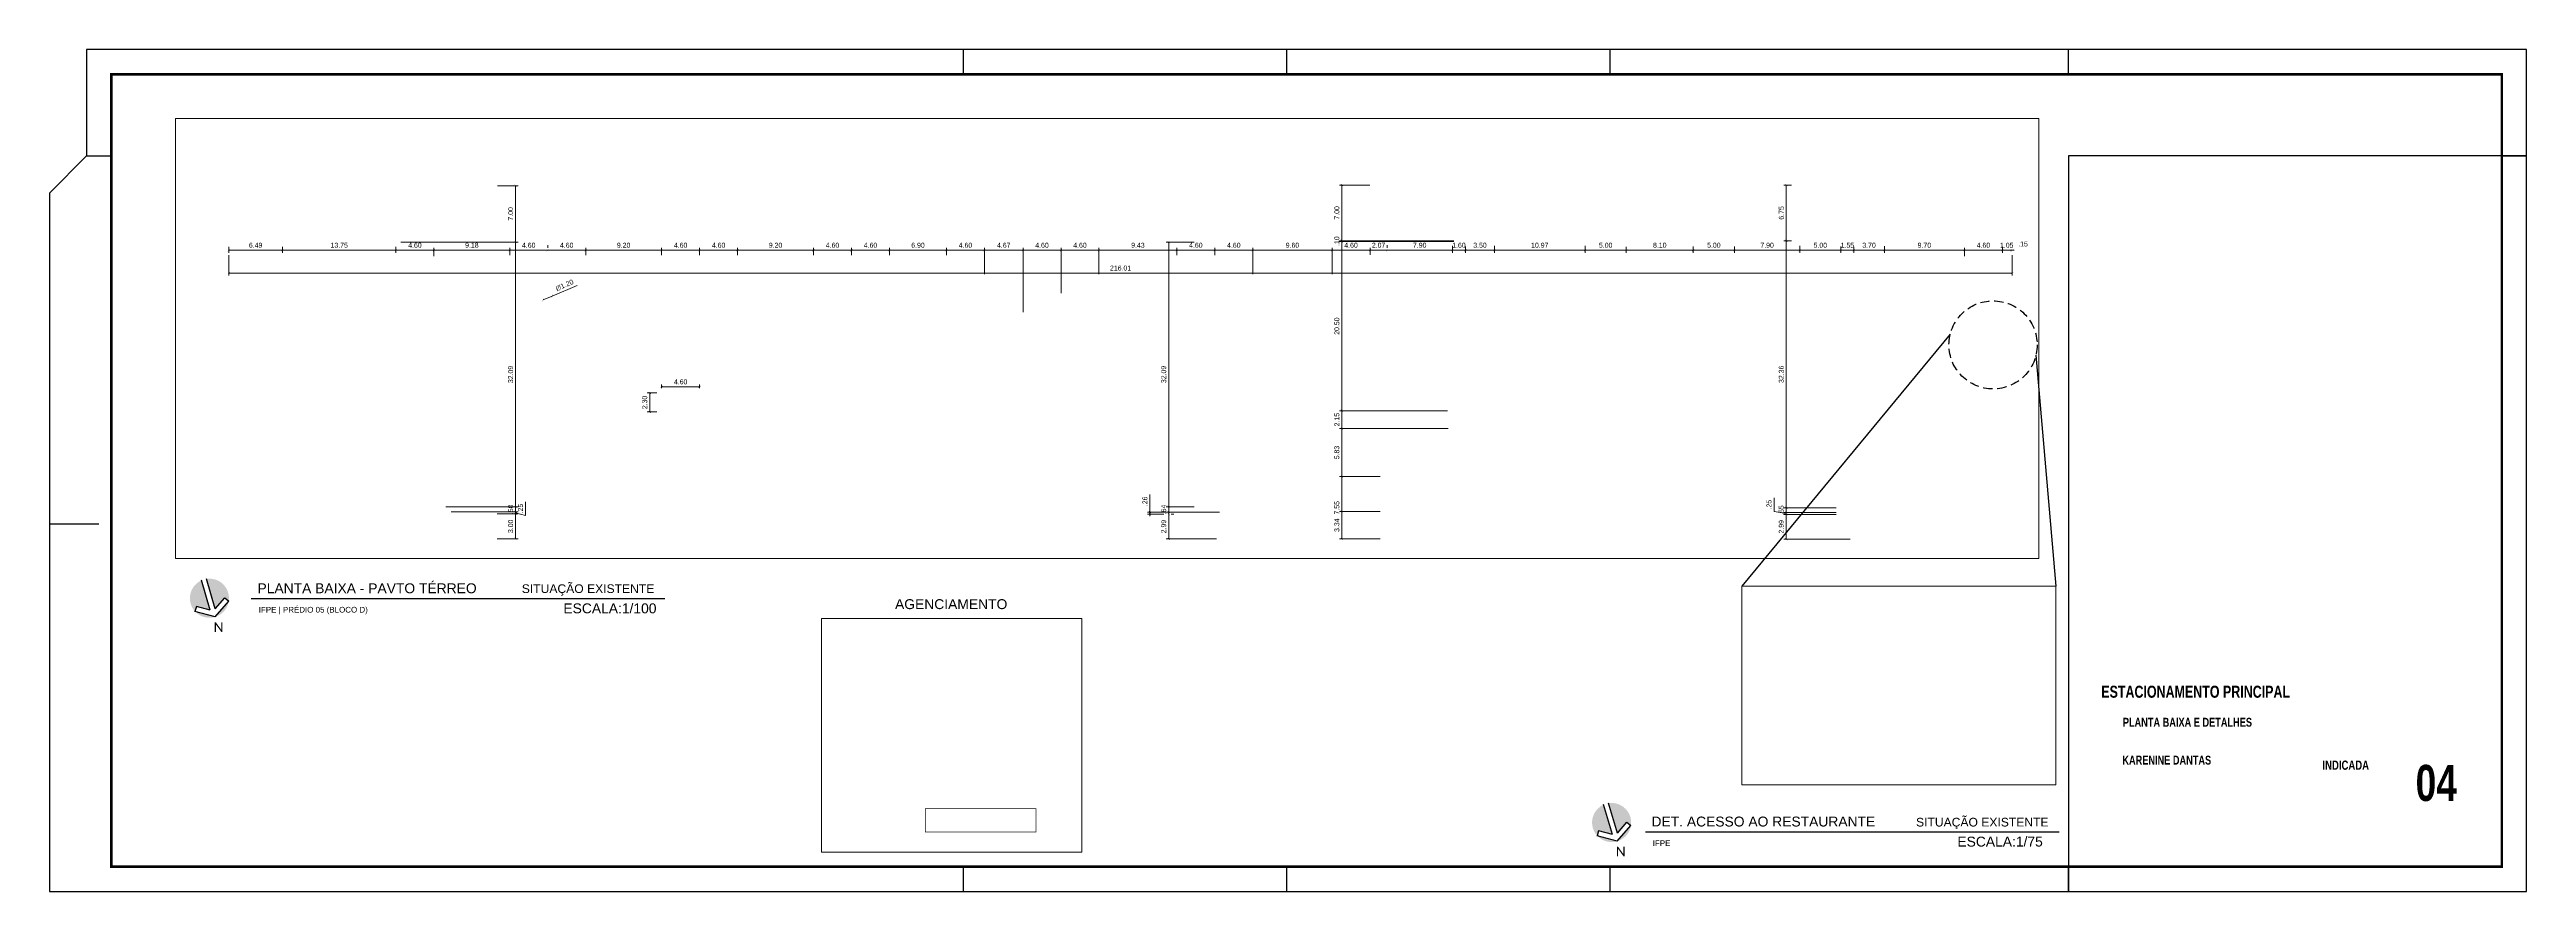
# Paper-space layout 'P 04-30' of a CAD drawing. Header units: metres. Extents: x -29 to 971, y 4 to 344.
# The model-space entities are those that its viewports show. They can reach past a viewport. Long polylines and large blocks are cut down to what shows.
import ezdxf

# ---------------------------------------------------------------- set-up
doc = ezdxf.new("R2010")
doc.units = ezdxf.units.M
doc.header["$MEASUREMENT"] = 0
doc.linetypes.add('HIDDEN', pattern=[0.375, 0.25, -0.125])
doc.layers.add('2prancha', color=4, linetype='Continuous', lineweight=18)
for name, color, linetype in [('AR-PRANCHA', 7, 'Continuous'), ('COTA 1 100', 2, 'Continuous'), ('HACHURA PISOS', 250, 'Continuous'), ('PENA 0.05', 8, 'Continuous'), ('PENA 0.2', 2, 'Continuous'), ('PENA 01', 1, 'Continuous'), ('PENA 03', 3, 'Continuous'), ('TXT ESPECIFICAÇÃO', 7, 'Continuous')]:
    doc.layers.add(name, color=color, linetype=linetype)
doc.styles.add('Luana', font='arial.ttf')
doc.styles.add('TÍTULO', font='arialbd.ttf', dxfattribs={"height": 3})
doc.dimstyles.new('arial 300', dxfattribs={"dimscale": 3, "dimtxt": 0.2, "dimasz": 0.08, "dimexe": 0.1, "dimexo": 0.2, "dimgap": 0.1, "dimtad": 1, "dimzin": 4, "dimdsep": 46, "dimtxsty": 'Luana', "dimblk": 'ARCHTICK', "dimcen": 0, "dimclrd": 7, "dimclre": 7, "dimclrt": 256, "dimadec": 0, "dimazin": 0, "dimtfac": 1, "dimtix": 1, "dimtmove": 0, "dimatfit": 3, "dimldrblk": 'CLOSEDBLANK', "dimfxl": 0, "dimlwd": 5, "dimlwe": 5, "dimarcsym": 0})

# ---------------------------------------------------------------- blocks, each defined once
blk = doc.blocks.new('carimboob')
at = {"layer": 'AR-PRANCHA', "color": 2, "style": 'TÍTULO', "width": 0.737809}
blk.add_text('ESTACIONAMENTO PRINCIPAL', height=4.875, dxfattribs=at).set_placement((-161.7, 68.2))
at = {"layer": 'AR-PRANCHA', "color": 7, "style": 'TÍTULO', "width": 0.737809}
blk.add_text('KARENINE DANTAS', height=3.6, dxfattribs=at).set_placement((-153.2, 41.2))
blk = doc.blocks.new('Norte046')
h = blk.add_hatch(color=256)
h.paths.add_polyline_path([(1.24, 4.52), (2.58, 5.36, 0.509715), (-5.9, 0.79), (3.58, 0.79)])
h.paths.add_polyline_path([(2.58, 5.36), (5.95, 0, 0.288178)])
h.paths.add_polyline_path([(5.95, 0), (2.58, -5.36, 0.288178)])
h.paths.add_polyline_path([(3.58, -0.79), (-5.9, -0.79, 0.509715), (2.58, -5.36), (1.24, -4.52)])
for p, q in [((3.58, 0.79), (-5.95, 0.79)), ((1.24, 4.52), (2.58, 5.36)), ((3.58, 0.79), (1.24, 4.52)), ((5.95, 0), (2.58, 5.36)), ((5.95, 0), (2.58, -5.36)), ((3.58, -0.79), (-5.95, -0.79)), ((3.58, -0.79), (1.24, -4.52)), ((1.24, -4.52), (2.58, -5.36)), ((2.58, -5.36), (2.58, -5.36))]:
    blk.add_line(p, q)
blk = doc.blocks.new('_ArchTick')
at = {"color": 0, "linetype": 'ByBlock', "const_width": 0.15}
blk.add_lwpolyline([(-0.5, -0.5), (0.5, 0.5)], dxfattribs=at)
blk = doc.blocks.new('*D8')
at = {"layer": 'COTA 1 100', "color": 7, "lineweight": 5}
for p, q in [((2558.386, 115.206), (2555.001, 115.206)), ((2555.301, 115.206), (2555.301, 83.12)), ((2558.386, 83.12), (2555.001, 83.12))]:
    blk.add_line(p, q, dxfattribs=at)
at = {"layer": 'Defpoints', "color": 0}
for p in [(2558.986, 115.206), (2555.301, 83.12), (2558.986, 83.12)]:
    blk.add_point(p, dxfattribs=at)
at = {"layer": 'COTA 1 100', "color": 7, "lineweight": 5, "xscale": 0.24, "yscale": 0.24, "zscale": 0.24}
for p, rotation in [((2555.301, 115.206), 90), ((2555.301, 83.12), 270)]:
    blk.add_blockref('_ArchTick', p, dxfattribs=dict(at, rotation=rotation))
at = {"layer": 'COTA 1 100', "insert": (2554.694, 99.163), "char_height": 0.6, "attachment_point": 5, "rotation": 90, "style": 'Luana'}
blk.add_mtext('32.09', dxfattribs=at)
blk = doc.blocks.new('_ClosedBlank')
at = {"layer": '2prancha', "color": 0, "lineweight": -2}
for p, q in [((-1, 0.17), (0, 0)), ((-1, 0.17), (-1, -0.17)), ((0, 0), (-1, -0.17))]:
    blk.add_line(p, q, dxfattribs=at)
blk = doc.blocks.new('*D9')
at = {"layer": 'COTA 1 100', "color": 7, "lineweight": 5}
for p, q in [((2555.301, 83.12), (2555.301, 83.36)), ((2558.386, 83.12), (2555.001, 83.12)), ((2555.301, 83.12), (2555.301, 82.482)), ((2561.435, 82.482), (2555.001, 82.482)), ((2555.301, 82.482), (2555.301, 82.242))]:
    blk.add_line(p, q, dxfattribs=at)
at = {"layer": 'Defpoints', "color": 0}
for p in [(2558.986, 83.12), (2555.301, 82.482), (2562.035, 82.482)]:
    blk.add_point(p, dxfattribs=at)
at = {"layer": 'COTA 1 100', "color": 7, "lineweight": 5, "xscale": 0.24, "yscale": 0.24, "zscale": 0.24}
for p, rotation in [((2555.301, 83.12), 270), ((2555.301, 82.482), 90)]:
    blk.add_blockref('_ArchTick', p, dxfattribs=dict(at, rotation=rotation))
at = {"layer": 'COTA 1 100', "insert": (2554.694, 82.801), "char_height": 0.6, "attachment_point": 5, "rotation": 90, "style": 'Luana'}
blk.add_mtext('.64', dxfattribs=at)
blk = doc.blocks.new('*D10')
at = {"layer": 'COTA 1 100', "color": 7, "lineweight": 5}
for p, q in [((2553.019, 82.482), (2553.019, 84.613)), ((2561.435, 82.482), (2552.719, 82.482)), ((2554.7, 82.226), (2552.719, 82.226)), ((2553.019, 82.226), (2553.019, 82.482)), ((2553.019, 82.226), (2553.019, 81.986))]:
    blk.add_line(p, q, dxfattribs=at)
at = {"layer": 'Defpoints', "color": 0}
for p in [(2553.019, 82.226), (2555.3, 82.226), (2562.035, 82.482)]:
    blk.add_point(p, dxfattribs=at)
at = {"layer": 'COTA 1 100', "color": 7, "lineweight": 5, "xscale": 0.24, "yscale": 0.24, "zscale": 0.24}
for p, rotation in [((2553.019, 82.482), 270), ((2553.019, 82.226), 90)]:
    blk.add_blockref('_ArchTick', p, dxfattribs=dict(at, rotation=rotation))
at = {"layer": 'COTA 1 100', "insert": (2552.413, 83.787), "char_height": 0.6, "attachment_point": 5, "rotation": 90, "style": 'Luana'}
blk.add_mtext('.26', dxfattribs=at)
blk = doc.blocks.new('*D11')
at = {"layer": 'COTA 1 100', "color": 7, "lineweight": 5}
for p, q in [((2555.301, 82.226), (2555.301, 79.236)), ((2555.9, 82.226), (2555.601, 82.226)), ((2561.093, 79.236), (2555.001, 79.236))]:
    blk.add_line(p, q, dxfattribs=at)
at = {"layer": 'Defpoints', "color": 0}
for p in [(2555.3, 82.226), (2555.301, 79.236), (2561.693, 79.236)]:
    blk.add_point(p, dxfattribs=at)
at = {"layer": 'COTA 1 100', "color": 7, "lineweight": 5, "xscale": 0.24, "yscale": 0.24, "zscale": 0.24}
for p, rotation in [((2555.301, 82.226), 90), ((2555.301, 79.236), 270)]:
    blk.add_blockref('_ArchTick', p, dxfattribs=dict(at, rotation=rotation))
at = {"layer": 'COTA 1 100', "insert": (2554.694, 80.731), "char_height": 0.6, "attachment_point": 5, "rotation": 90, "style": 'Luana'}
blk.add_mtext('2.99', dxfattribs=at)
blk = doc.blocks.new('*D12')
at = {"layer": 'COTA 1 100', "color": 7, "lineweight": 5}
for p, q in [((2441.459, 114.608), (2441.459, 113.909)), ((2441.459, 114.209), (2447.949, 114.209)), ((2447.949, 114.608), (2447.949, 113.909))]:
    blk.add_line(p, q, dxfattribs=at)
at = {"layer": 'Defpoints', "color": 0}
for p in [(2441.459, 115.208), (2447.949, 115.208), (2447.949, 114.209)]:
    blk.add_point(p, dxfattribs=at)
at = {"layer": 'COTA 1 100', "color": 7, "lineweight": 5, "xscale": 0.24, "yscale": 0.24, "zscale": 0.24, "rotation": 180}
blk.add_blockref('_ArchTick', (2441.459, 114.209), dxfattribs=at)
at = {"layer": 'COTA 1 100', "color": 7, "lineweight": 5, "xscale": 0.24, "yscale": 0.24, "zscale": 0.24}
blk.add_blockref('_ArchTick', (2447.949, 114.209), dxfattribs=at)
at = {"layer": 'COTA 1 100', "insert": (2444.704, 114.816), "char_height": 0.6, "attachment_point": 5, "style": 'Luana'}
blk.add_mtext('6.49', dxfattribs=at)
blk = doc.blocks.new('*D13')
at = {"layer": 'COTA 1 100', "color": 7, "lineweight": 5}
for p, q in [((2447.949, 114.608), (2447.949, 113.909)), ((2447.949, 114.209), (2461.699, 114.209)), ((2461.699, 114.606), (2461.699, 113.909))]:
    blk.add_line(p, q, dxfattribs=at)
at = {"layer": 'Defpoints', "color": 0}
for p in [(2447.949, 115.208), (2461.699, 115.206), (2461.699, 114.209)]:
    blk.add_point(p, dxfattribs=at)
at = {"layer": 'COTA 1 100', "color": 7, "lineweight": 5, "xscale": 0.24, "yscale": 0.24, "zscale": 0.24, "rotation": 180}
blk.add_blockref('_ArchTick', (2447.949, 114.209), dxfattribs=at)
at = {"layer": 'COTA 1 100', "color": 7, "lineweight": 5, "xscale": 0.24, "yscale": 0.24, "zscale": 0.24}
blk.add_blockref('_ArchTick', (2461.699, 114.209), dxfattribs=at)
at = {"layer": 'COTA 1 100', "insert": (2454.824, 114.816), "char_height": 0.6, "attachment_point": 5, "style": 'Luana'}
blk.add_mtext('13.75', dxfattribs=at)
blk = doc.blocks.new('*D14')
at = {"layer": 'COTA 1 100', "color": 7, "lineweight": 5}
for p, q in [((2461.699, 114.606), (2461.699, 113.909)), ((2461.699, 114.209), (2466.299, 114.209)), ((2466.299, 113.506), (2466.299, 114.509))]:
    blk.add_line(p, q, dxfattribs=at)
at = {"layer": 'Defpoints', "color": 0}
for p in [(2461.699, 115.206), (2466.299, 114.209), (2466.299, 112.906)]:
    blk.add_point(p, dxfattribs=at)
at = {"layer": 'COTA 1 100', "color": 7, "lineweight": 5, "xscale": 0.24, "yscale": 0.24, "zscale": 0.24, "rotation": 180}
blk.add_blockref('_ArchTick', (2461.699, 114.209), dxfattribs=at)
at = {"layer": 'COTA 1 100', "color": 7, "lineweight": 5, "xscale": 0.24, "yscale": 0.24, "zscale": 0.24}
blk.add_blockref('_ArchTick', (2466.299, 114.209), dxfattribs=at)
at = {"layer": 'COTA 1 100', "insert": (2463.999, 114.816), "char_height": 0.6, "attachment_point": 5, "style": 'Luana'}
blk.add_mtext('4.60', dxfattribs=at)
blk = doc.blocks.new('*D15')
at = {"layer": 'COTA 1 100', "color": 7, "lineweight": 5}
for p, q in [((2466.299, 113.506), (2466.299, 114.509)), ((2466.299, 114.209), (2475.48, 114.209)), ((2475.48, 113.62), (2475.48, 114.509))]:
    blk.add_line(p, q, dxfattribs=at)
at = {"layer": 'Defpoints', "color": 0}
for p in [(2475.48, 114.209), (2466.299, 112.906), (2475.48, 113.02)]:
    blk.add_point(p, dxfattribs=at)
at = {"layer": 'COTA 1 100', "color": 7, "lineweight": 5, "xscale": 0.24, "yscale": 0.24, "zscale": 0.24, "rotation": 180}
blk.add_blockref('_ArchTick', (2466.299, 114.209), dxfattribs=at)
at = {"layer": 'COTA 1 100', "color": 7, "lineweight": 5, "xscale": 0.24, "yscale": 0.24, "zscale": 0.24}
blk.add_blockref('_ArchTick', (2475.48, 114.209), dxfattribs=at)
at = {"layer": 'COTA 1 100', "insert": (2470.89, 114.816), "char_height": 0.6, "attachment_point": 5, "style": 'Luana'}
blk.add_mtext('9.18', dxfattribs=at)
blk = doc.blocks.new('*D16')
at = {"layer": 'COTA 1 100', "color": 7, "lineweight": 5}
for p, q in [((2480.08, 114.809), (2480.08, 114.509)), ((2475.48, 113.62), (2475.48, 114.509)), ((2475.48, 114.209), (2480.08, 114.209))]:
    blk.add_line(p, q, dxfattribs=at)
at = {"layer": 'Defpoints', "color": 0}
for p in [(2480.08, 114.209), (2480.08, 114.209), (2475.48, 113.02)]:
    blk.add_point(p, dxfattribs=at)
at = {"layer": 'COTA 1 100', "color": 7, "lineweight": 5, "xscale": 0.24, "yscale": 0.24, "zscale": 0.24, "rotation": 180}
blk.add_blockref('_ArchTick', (2475.48, 114.209), dxfattribs=at)
at = {"layer": 'COTA 1 100', "color": 7, "lineweight": 5, "xscale": 0.24, "yscale": 0.24, "zscale": 0.24}
blk.add_blockref('_ArchTick', (2480.08, 114.209), dxfattribs=at)
at = {"layer": 'COTA 1 100', "insert": (2477.78, 114.816), "char_height": 0.6, "attachment_point": 5, "style": 'Luana'}
blk.add_mtext('4.60', dxfattribs=at)
blk = doc.blocks.new('*D17')
at = {"layer": 'COTA 1 100', "color": 7, "lineweight": 5}
for p, q in [((2480.08, 114.809), (2480.08, 114.509)), ((2480.08, 114.209), (2484.68, 114.209)), ((2484.68, 113.62), (2484.68, 114.509))]:
    blk.add_line(p, q, dxfattribs=at)
at = {"layer": 'Defpoints', "color": 0}
for p in [(2480.08, 114.209), (2484.68, 114.209), (2484.68, 113.02)]:
    blk.add_point(p, dxfattribs=at)
at = {"layer": 'COTA 1 100', "color": 7, "lineweight": 5, "xscale": 0.24, "yscale": 0.24, "zscale": 0.24, "rotation": 180}
blk.add_blockref('_ArchTick', (2480.08, 114.209), dxfattribs=at)
at = {"layer": 'COTA 1 100', "color": 7, "lineweight": 5, "xscale": 0.24, "yscale": 0.24, "zscale": 0.24}
blk.add_blockref('_ArchTick', (2484.68, 114.209), dxfattribs=at)
at = {"layer": 'COTA 1 100', "insert": (2482.38, 114.816), "char_height": 0.6, "attachment_point": 5, "style": 'Luana'}
blk.add_mtext('4.60', dxfattribs=at)
blk = doc.blocks.new('*D18')
at = {"layer": 'COTA 1 100', "color": 7, "lineweight": 5}
for p, q in [((2484.68, 113.62), (2484.68, 114.509)), ((2484.68, 114.209), (2493.88, 114.209)), ((2493.88, 113.62), (2493.88, 114.509))]:
    blk.add_line(p, q, dxfattribs=at)
at = {"layer": 'Defpoints', "color": 0}
for p in [(2493.88, 114.209), (2484.68, 113.02), (2493.88, 113.02)]:
    blk.add_point(p, dxfattribs=at)
at = {"layer": 'COTA 1 100', "color": 7, "lineweight": 5, "xscale": 0.24, "yscale": 0.24, "zscale": 0.24, "rotation": 180}
blk.add_blockref('_ArchTick', (2484.68, 114.209), dxfattribs=at)
at = {"layer": 'COTA 1 100', "color": 7, "lineweight": 5, "xscale": 0.24, "yscale": 0.24, "zscale": 0.24}
blk.add_blockref('_ArchTick', (2493.88, 114.209), dxfattribs=at)
at = {"layer": 'COTA 1 100', "insert": (2489.28, 114.816), "char_height": 0.6, "attachment_point": 5, "style": 'Luana'}
blk.add_mtext('9.20', dxfattribs=at)
blk = doc.blocks.new('*D19')
at = {"layer": 'COTA 1 100', "color": 7, "lineweight": 5}
for p, q in [((2493.88, 113.62), (2493.88, 114.509)), ((2493.88, 114.209), (2498.48, 114.209)), ((2498.48, 113.62), (2498.48, 114.509))]:
    blk.add_line(p, q, dxfattribs=at)
at = {"layer": 'Defpoints', "color": 0}
for p in [(2498.48, 114.209), (2493.88, 113.02), (2498.48, 113.02)]:
    blk.add_point(p, dxfattribs=at)
at = {"layer": 'COTA 1 100', "color": 7, "lineweight": 5, "xscale": 0.24, "yscale": 0.24, "zscale": 0.24, "rotation": 180}
blk.add_blockref('_ArchTick', (2493.88, 114.209), dxfattribs=at)
at = {"layer": 'COTA 1 100', "color": 7, "lineweight": 5, "xscale": 0.24, "yscale": 0.24, "zscale": 0.24}
blk.add_blockref('_ArchTick', (2498.48, 114.209), dxfattribs=at)
at = {"layer": 'COTA 1 100', "insert": (2496.18, 114.816), "char_height": 0.6, "attachment_point": 5, "style": 'Luana'}
blk.add_mtext('4.60', dxfattribs=at)
blk = doc.blocks.new('*D20')
at = {"layer": 'COTA 1 100', "color": 7, "lineweight": 5}
for p, q in [((2498.48, 113.62), (2498.48, 114.509)), ((2498.48, 114.209), (2503.08, 114.209)), ((2503.08, 113.62), (2503.08, 114.509))]:
    blk.add_line(p, q, dxfattribs=at)
at = {"layer": 'Defpoints', "color": 0}
for p in [(2503.08, 114.209), (2498.48, 113.02), (2503.08, 113.02)]:
    blk.add_point(p, dxfattribs=at)
at = {"layer": 'COTA 1 100', "color": 7, "lineweight": 5, "xscale": 0.24, "yscale": 0.24, "zscale": 0.24, "rotation": 180}
blk.add_blockref('_ArchTick', (2498.48, 114.209), dxfattribs=at)
at = {"layer": 'COTA 1 100', "color": 7, "lineweight": 5, "xscale": 0.24, "yscale": 0.24, "zscale": 0.24}
blk.add_blockref('_ArchTick', (2503.08, 114.209), dxfattribs=at)
at = {"layer": 'COTA 1 100', "insert": (2500.78, 114.816), "char_height": 0.6, "attachment_point": 5, "style": 'Luana'}
blk.add_mtext('4.60', dxfattribs=at)
blk = doc.blocks.new('*D21')
at = {"layer": 'COTA 1 100', "color": 7, "lineweight": 5}
for p, q in [((2503.08, 113.62), (2503.08, 114.509)), ((2503.08, 114.209), (2512.28, 114.209)), ((2512.28, 113.62), (2512.28, 114.509))]:
    blk.add_line(p, q, dxfattribs=at)
at = {"layer": 'Defpoints', "color": 0}
for p in [(2512.28, 114.209), (2503.08, 113.02), (2512.28, 113.02)]:
    blk.add_point(p, dxfattribs=at)
at = {"layer": 'COTA 1 100', "color": 7, "lineweight": 5, "xscale": 0.24, "yscale": 0.24, "zscale": 0.24, "rotation": 180}
blk.add_blockref('_ArchTick', (2503.08, 114.209), dxfattribs=at)
at = {"layer": 'COTA 1 100', "color": 7, "lineweight": 5, "xscale": 0.24, "yscale": 0.24, "zscale": 0.24}
blk.add_blockref('_ArchTick', (2512.28, 114.209), dxfattribs=at)
at = {"layer": 'COTA 1 100', "insert": (2507.68, 114.816), "char_height": 0.6, "attachment_point": 5, "style": 'Luana'}
blk.add_mtext('9.20', dxfattribs=at)
blk = doc.blocks.new('*D22')
at = {"layer": 'COTA 1 100', "color": 7, "lineweight": 5}
for p, q in [((2512.28, 113.62), (2512.28, 114.509)), ((2512.28, 114.209), (2516.88, 114.209)), ((2516.88, 113.62), (2516.88, 114.509))]:
    blk.add_line(p, q, dxfattribs=at)
at = {"layer": 'Defpoints', "color": 0}
for p in [(2516.88, 114.209), (2512.28, 113.02), (2516.88, 113.02)]:
    blk.add_point(p, dxfattribs=at)
at = {"layer": 'COTA 1 100', "color": 7, "lineweight": 5, "xscale": 0.24, "yscale": 0.24, "zscale": 0.24, "rotation": 180}
blk.add_blockref('_ArchTick', (2512.28, 114.209), dxfattribs=at)
at = {"layer": 'COTA 1 100', "color": 7, "lineweight": 5, "xscale": 0.24, "yscale": 0.24, "zscale": 0.24}
blk.add_blockref('_ArchTick', (2516.88, 114.209), dxfattribs=at)
at = {"layer": 'COTA 1 100', "insert": (2514.58, 114.816), "char_height": 0.6, "attachment_point": 5, "style": 'Luana'}
blk.add_mtext('4.60', dxfattribs=at)
blk = doc.blocks.new('*D23')
at = {"layer": 'COTA 1 100', "color": 7, "lineweight": 5}
for p, q in [((2516.88, 113.62), (2516.88, 114.509)), ((2516.88, 114.209), (2521.48, 114.209)), ((2521.48, 113.62), (2521.48, 114.509))]:
    blk.add_line(p, q, dxfattribs=at)
at = {"layer": 'Defpoints', "color": 0}
for p in [(2521.48, 114.209), (2516.88, 113.02), (2521.48, 113.02)]:
    blk.add_point(p, dxfattribs=at)
at = {"layer": 'COTA 1 100', "color": 7, "lineweight": 5, "xscale": 0.24, "yscale": 0.24, "zscale": 0.24, "rotation": 180}
blk.add_blockref('_ArchTick', (2516.88, 114.209), dxfattribs=at)
at = {"layer": 'COTA 1 100', "color": 7, "lineweight": 5, "xscale": 0.24, "yscale": 0.24, "zscale": 0.24}
blk.add_blockref('_ArchTick', (2521.48, 114.209), dxfattribs=at)
at = {"layer": 'COTA 1 100', "insert": (2519.18, 114.816), "char_height": 0.6, "attachment_point": 5, "style": 'Luana'}
blk.add_mtext('4.60', dxfattribs=at)
blk = doc.blocks.new('*D24')
at = {"layer": 'COTA 1 100', "color": 7, "lineweight": 5}
for p, q in [((2521.48, 113.62), (2521.48, 114.509)), ((2521.48, 114.209), (2528.38, 114.209)), ((2528.38, 113.62), (2528.38, 114.509))]:
    blk.add_line(p, q, dxfattribs=at)
at = {"layer": 'Defpoints', "color": 0}
for p in [(2528.38, 114.209), (2521.48, 113.02), (2528.38, 113.02)]:
    blk.add_point(p, dxfattribs=at)
at = {"layer": 'COTA 1 100', "color": 7, "lineweight": 5, "xscale": 0.24, "yscale": 0.24, "zscale": 0.24, "rotation": 180}
blk.add_blockref('_ArchTick', (2521.48, 114.209), dxfattribs=at)
at = {"layer": 'COTA 1 100', "color": 7, "lineweight": 5, "xscale": 0.24, "yscale": 0.24, "zscale": 0.24}
blk.add_blockref('_ArchTick', (2528.38, 114.209), dxfattribs=at)
at = {"layer": 'COTA 1 100', "insert": (2524.93, 114.816), "char_height": 0.6, "attachment_point": 5, "style": 'Luana'}
blk.add_mtext('6.90', dxfattribs=at)
blk = doc.blocks.new('*D25')
at = {"layer": 'COTA 1 100', "color": 7, "lineweight": 5}
for p, q in [((2528.38, 113.62), (2528.38, 114.509)), ((2528.38, 114.209), (2532.98, 114.209)), ((2532.98, 111.32), (2532.98, 114.509))]:
    blk.add_line(p, q, dxfattribs=at)
at = {"layer": 'Defpoints', "color": 0}
for p in [(2532.98, 114.209), (2528.38, 113.02), (2532.98, 110.72)]:
    blk.add_point(p, dxfattribs=at)
at = {"layer": 'COTA 1 100', "color": 7, "lineweight": 5, "xscale": 0.24, "yscale": 0.24, "zscale": 0.24, "rotation": 180}
blk.add_blockref('_ArchTick', (2528.38, 114.209), dxfattribs=at)
at = {"layer": 'COTA 1 100', "color": 7, "lineweight": 5, "xscale": 0.24, "yscale": 0.24, "zscale": 0.24}
blk.add_blockref('_ArchTick', (2532.98, 114.209), dxfattribs=at)
at = {"layer": 'COTA 1 100', "insert": (2530.68, 114.816), "char_height": 0.6, "attachment_point": 5, "style": 'Luana'}
blk.add_mtext('4.60', dxfattribs=at)
blk = doc.blocks.new('*D26')
at = {"layer": 'COTA 1 100', "color": 7, "lineweight": 5}
for p, q in [((2532.98, 111.32), (2532.98, 114.509)), ((2532.98, 114.209), (2537.65, 114.209)), ((2537.65, 106.72), (2537.65, 114.509))]:
    blk.add_line(p, q, dxfattribs=at)
at = {"layer": 'Defpoints', "color": 0}
for p in [(2537.65, 114.209), (2532.98, 110.72), (2537.65, 106.12)]:
    blk.add_point(p, dxfattribs=at)
at = {"layer": 'COTA 1 100', "color": 7, "lineweight": 5, "xscale": 0.24, "yscale": 0.24, "zscale": 0.24, "rotation": 180}
blk.add_blockref('_ArchTick', (2532.98, 114.209), dxfattribs=at)
at = {"layer": 'COTA 1 100', "color": 7, "lineweight": 5, "xscale": 0.24, "yscale": 0.24, "zscale": 0.24}
blk.add_blockref('_ArchTick', (2537.65, 114.209), dxfattribs=at)
at = {"layer": 'COTA 1 100', "insert": (2535.315, 114.816), "char_height": 0.6, "attachment_point": 5, "style": 'Luana'}
blk.add_mtext('4.67', dxfattribs=at)
blk = doc.blocks.new('*D27')
at = {"layer": 'COTA 1 100', "color": 7, "lineweight": 5}
for p, q in [((2537.65, 106.72), (2537.65, 114.509)), ((2537.65, 114.209), (2542.25, 114.209)), ((2542.25, 109.02), (2542.25, 114.509))]:
    blk.add_line(p, q, dxfattribs=at)
at = {"layer": 'Defpoints', "color": 0}
for p in [(2542.25, 114.209), (2542.25, 108.42), (2537.65, 106.12)]:
    blk.add_point(p, dxfattribs=at)
at = {"layer": 'COTA 1 100', "color": 7, "lineweight": 5, "xscale": 0.24, "yscale": 0.24, "zscale": 0.24, "rotation": 180}
blk.add_blockref('_ArchTick', (2537.65, 114.209), dxfattribs=at)
at = {"layer": 'COTA 1 100', "color": 7, "lineweight": 5, "xscale": 0.24, "yscale": 0.24, "zscale": 0.24}
blk.add_blockref('_ArchTick', (2542.25, 114.209), dxfattribs=at)
at = {"layer": 'COTA 1 100', "insert": (2539.95, 114.816), "char_height": 0.6, "attachment_point": 5, "style": 'Luana'}
blk.add_mtext('4.60', dxfattribs=at)
blk = doc.blocks.new('*D28')
at = {"layer": 'COTA 1 100', "color": 7, "lineweight": 5}
for p, q in [((2542.25, 109.02), (2542.25, 114.509)), ((2542.25, 114.209), (2546.85, 114.209)), ((2546.85, 111.32), (2546.85, 114.509))]:
    blk.add_line(p, q, dxfattribs=at)
at = {"layer": 'Defpoints', "color": 0}
for p in [(2546.85, 114.209), (2546.85, 110.72), (2542.25, 108.42)]:
    blk.add_point(p, dxfattribs=at)
at = {"layer": 'COTA 1 100', "color": 7, "lineweight": 5, "xscale": 0.24, "yscale": 0.24, "zscale": 0.24, "rotation": 180}
blk.add_blockref('_ArchTick', (2542.25, 114.209), dxfattribs=at)
at = {"layer": 'COTA 1 100', "color": 7, "lineweight": 5, "xscale": 0.24, "yscale": 0.24, "zscale": 0.24}
blk.add_blockref('_ArchTick', (2546.85, 114.209), dxfattribs=at)
at = {"layer": 'COTA 1 100', "insert": (2544.55, 114.816), "char_height": 0.6, "attachment_point": 5, "style": 'Luana'}
blk.add_mtext('4.60', dxfattribs=at)
blk = doc.blocks.new('*D29')
at = {"layer": 'COTA 1 100', "color": 7, "lineweight": 5}
for p, q in [((2546.85, 111.32), (2546.85, 114.509)), ((2546.85, 114.209), (2556.28, 114.209)), ((2556.28, 113.62), (2556.28, 114.509))]:
    blk.add_line(p, q, dxfattribs=at)
at = {"layer": 'Defpoints', "color": 0}
for p in [(2556.28, 114.209), (2556.28, 113.02), (2546.85, 110.72)]:
    blk.add_point(p, dxfattribs=at)
at = {"layer": 'COTA 1 100', "color": 7, "lineweight": 5, "xscale": 0.24, "yscale": 0.24, "zscale": 0.24, "rotation": 180}
blk.add_blockref('_ArchTick', (2546.85, 114.209), dxfattribs=at)
at = {"layer": 'COTA 1 100', "color": 7, "lineweight": 5, "xscale": 0.24, "yscale": 0.24, "zscale": 0.24}
blk.add_blockref('_ArchTick', (2556.28, 114.209), dxfattribs=at)
at = {"layer": 'COTA 1 100', "insert": (2551.565, 114.816), "char_height": 0.6, "attachment_point": 5, "style": 'Luana'}
blk.add_mtext('9.43', dxfattribs=at)
blk = doc.blocks.new('*D30')
at = {"layer": 'COTA 1 100', "color": 7, "lineweight": 5}
for p, q in [((2556.28, 113.62), (2556.28, 114.509)), ((2556.28, 114.209), (2560.88, 114.209)), ((2560.88, 113.62), (2560.88, 114.509))]:
    blk.add_line(p, q, dxfattribs=at)
at = {"layer": 'Defpoints', "color": 0}
for p in [(2560.88, 114.209), (2556.28, 113.02), (2560.88, 113.02)]:
    blk.add_point(p, dxfattribs=at)
at = {"layer": 'COTA 1 100', "color": 7, "lineweight": 5, "xscale": 0.24, "yscale": 0.24, "zscale": 0.24, "rotation": 180}
blk.add_blockref('_ArchTick', (2556.28, 114.209), dxfattribs=at)
at = {"layer": 'COTA 1 100', "color": 7, "lineweight": 5, "xscale": 0.24, "yscale": 0.24, "zscale": 0.24}
blk.add_blockref('_ArchTick', (2560.88, 114.209), dxfattribs=at)
at = {"layer": 'COTA 1 100', "insert": (2558.58, 114.816), "char_height": 0.6, "attachment_point": 5, "style": 'Luana'}
blk.add_mtext('4.60', dxfattribs=at)
blk = doc.blocks.new('*D31')
at = {"layer": 'COTA 1 100', "color": 7, "lineweight": 5}
for p, q in [((2560.88, 113.62), (2560.88, 114.509)), ((2560.88, 114.209), (2565.48, 114.209)), ((2565.48, 111.32), (2565.48, 114.509))]:
    blk.add_line(p, q, dxfattribs=at)
at = {"layer": 'Defpoints', "color": 0}
for p in [(2565.48, 114.209), (2560.88, 113.02), (2565.48, 110.72)]:
    blk.add_point(p, dxfattribs=at)
at = {"layer": 'COTA 1 100', "color": 7, "lineweight": 5, "xscale": 0.24, "yscale": 0.24, "zscale": 0.24, "rotation": 180}
blk.add_blockref('_ArchTick', (2560.88, 114.209), dxfattribs=at)
at = {"layer": 'COTA 1 100', "color": 7, "lineweight": 5, "xscale": 0.24, "yscale": 0.24, "zscale": 0.24}
blk.add_blockref('_ArchTick', (2565.48, 114.209), dxfattribs=at)
at = {"layer": 'COTA 1 100', "insert": (2563.18, 114.816), "char_height": 0.6, "attachment_point": 5, "style": 'Luana'}
blk.add_mtext('4.60', dxfattribs=at)
blk = doc.blocks.new('*D32')
at = {"layer": 'COTA 1 100', "color": 7, "lineweight": 5}
for p, q in [((2565.48, 111.32), (2565.48, 114.509)), ((2565.48, 114.209), (2575.08, 114.209)), ((2575.08, 111.32), (2575.08, 114.509))]:
    blk.add_line(p, q, dxfattribs=at)
at = {"layer": 'Defpoints', "color": 0}
for p in [(2575.08, 114.209), (2565.48, 110.72), (2575.08, 110.72)]:
    blk.add_point(p, dxfattribs=at)
at = {"layer": 'COTA 1 100', "color": 7, "lineweight": 5, "xscale": 0.24, "yscale": 0.24, "zscale": 0.24, "rotation": 180}
blk.add_blockref('_ArchTick', (2565.48, 114.209), dxfattribs=at)
at = {"layer": 'COTA 1 100', "color": 7, "lineweight": 5, "xscale": 0.24, "yscale": 0.24, "zscale": 0.24}
blk.add_blockref('_ArchTick', (2575.08, 114.209), dxfattribs=at)
at = {"layer": 'COTA 1 100', "insert": (2570.28, 114.816), "char_height": 0.6, "attachment_point": 5, "style": 'Luana'}
blk.add_mtext('9.60', dxfattribs=at)
blk = doc.blocks.new('*D33')
at = {"layer": 'COTA 1 100', "color": 7, "lineweight": 5}
for p, q in [((2575.08, 111.32), (2575.08, 114.509)), ((2575.08, 114.209), (2579.68, 114.209)), ((2579.68, 113.664), (2579.68, 114.509))]:
    blk.add_line(p, q, dxfattribs=at)
at = {"layer": 'Defpoints', "color": 0}
for p in [(2579.68, 114.209), (2579.68, 113.064), (2575.08, 110.72)]:
    blk.add_point(p, dxfattribs=at)
at = {"layer": 'COTA 1 100', "color": 7, "lineweight": 5, "xscale": 0.24, "yscale": 0.24, "zscale": 0.24, "rotation": 180}
blk.add_blockref('_ArchTick', (2575.08, 114.209), dxfattribs=at)
at = {"layer": 'COTA 1 100', "color": 7, "lineweight": 5, "xscale": 0.24, "yscale": 0.24, "zscale": 0.24}
blk.add_blockref('_ArchTick', (2579.68, 114.209), dxfattribs=at)
at = {"layer": 'COTA 1 100', "insert": (2577.38, 114.816), "char_height": 0.6, "attachment_point": 5, "style": 'Luana'}
blk.add_mtext('4.60', dxfattribs=at)
blk = doc.blocks.new('*D34')
at = {"layer": 'COTA 1 100', "color": 7, "lineweight": 5}
for p, q in [((2581.748, 114.809), (2581.748, 114.509)), ((2579.68, 114.209), (2579.44, 114.209)), ((2579.68, 113.664), (2579.68, 114.509)), ((2579.68, 114.209), (2581.748, 114.209)), ((2581.748, 114.209), (2581.988, 114.209))]:
    blk.add_line(p, q, dxfattribs=at)
at = {"layer": 'Defpoints', "color": 0}
for p in [(2581.748, 114.209), (2581.748, 114.209), (2579.68, 113.064)]:
    blk.add_point(p, dxfattribs=at)
at = {"layer": 'COTA 1 100', "color": 7, "lineweight": 5, "xscale": 0.24, "yscale": 0.24, "zscale": 0.24}
blk.add_blockref('_ArchTick', (2579.68, 114.209), dxfattribs=at)
at = {"layer": 'COTA 1 100', "color": 7, "lineweight": 5, "xscale": 0.24, "yscale": 0.24, "zscale": 0.24, "rotation": 180}
blk.add_blockref('_ArchTick', (2581.748, 114.209), dxfattribs=at)
at = {"layer": 'COTA 1 100', "insert": (2580.714, 114.816), "char_height": 0.6, "attachment_point": 5, "style": 'Luana'}
blk.add_mtext('2.07', dxfattribs=at)
blk = doc.blocks.new('*D35')
at = {"layer": 'COTA 1 100', "color": 7, "lineweight": 5}
for p, q in [((2581.748, 114.809), (2581.748, 114.509)), ((2589.648, 114.763), (2589.648, 113.909)), ((2581.748, 114.209), (2589.648, 114.209))]:
    blk.add_line(p, q, dxfattribs=at)
at = {"layer": 'Defpoints', "color": 0}
for p in [(2589.648, 115.363), (2581.748, 114.209), (2589.648, 114.209)]:
    blk.add_point(p, dxfattribs=at)
at = {"layer": 'COTA 1 100', "color": 7, "lineweight": 5, "xscale": 0.24, "yscale": 0.24, "zscale": 0.24, "rotation": 180}
blk.add_blockref('_ArchTick', (2581.748, 114.209), dxfattribs=at)
at = {"layer": 'COTA 1 100', "color": 7, "lineweight": 5, "xscale": 0.24, "yscale": 0.24, "zscale": 0.24}
blk.add_blockref('_ArchTick', (2589.648, 114.209), dxfattribs=at)
at = {"layer": 'COTA 1 100', "insert": (2585.698, 114.816), "char_height": 0.6, "attachment_point": 5, "style": 'Luana'}
blk.add_mtext('7.90', dxfattribs=at)
blk = doc.blocks.new('*D36')
at = {"layer": 'COTA 1 100', "color": 7, "lineweight": 5}
for p, q in [((2589.648, 114.763), (2589.648, 113.909)), ((2589.648, 114.209), (2589.408, 114.209)), ((2589.648, 114.209), (2591.248, 114.209)), ((2591.248, 114.662), (2591.248, 113.909)), ((2591.248, 114.209), (2591.488, 114.209))]:
    blk.add_line(p, q, dxfattribs=at)
at = {"layer": 'Defpoints', "color": 0}
for p in [(2589.648, 115.363), (2591.248, 115.262), (2591.248, 114.209)]:
    blk.add_point(p, dxfattribs=at)
at = {"layer": 'COTA 1 100', "color": 7, "lineweight": 5, "xscale": 0.24, "yscale": 0.24, "zscale": 0.24}
blk.add_blockref('_ArchTick', (2589.648, 114.209), dxfattribs=at)
at = {"layer": 'COTA 1 100', "color": 7, "lineweight": 5, "xscale": 0.24, "yscale": 0.24, "zscale": 0.24, "rotation": 180}
blk.add_blockref('_ArchTick', (2591.248, 114.209), dxfattribs=at)
at = {"layer": 'COTA 1 100', "insert": (2590.448, 114.816), "char_height": 0.6, "attachment_point": 5, "style": 'Luana'}
blk.add_mtext('1.60', dxfattribs=at)
blk = doc.blocks.new('*D37')
at = {"layer": 'COTA 1 100', "color": 7, "lineweight": 5}
for p, q in [((2594.748, 114.762), (2594.748, 113.909)), ((2591.248, 114.662), (2591.248, 113.909)), ((2591.248, 114.209), (2594.748, 114.209))]:
    blk.add_line(p, q, dxfattribs=at)
at = {"layer": 'Defpoints', "color": 0}
for p in [(2591.248, 115.262), (2594.748, 115.362), (2594.748, 114.209)]:
    blk.add_point(p, dxfattribs=at)
at = {"layer": 'COTA 1 100', "color": 7, "lineweight": 5, "xscale": 0.24, "yscale": 0.24, "zscale": 0.24, "rotation": 180}
blk.add_blockref('_ArchTick', (2591.248, 114.209), dxfattribs=at)
at = {"layer": 'COTA 1 100', "color": 7, "lineweight": 5, "xscale": 0.24, "yscale": 0.24, "zscale": 0.24}
blk.add_blockref('_ArchTick', (2594.748, 114.209), dxfattribs=at)
at = {"layer": 'COTA 1 100', "insert": (2592.998, 114.816), "char_height": 0.6, "attachment_point": 5, "style": 'Luana'}
blk.add_mtext('3.50', dxfattribs=at)
blk = doc.blocks.new('*D38')
at = {"layer": 'COTA 1 100', "color": 7, "lineweight": 5}
for p, q in [((2594.748, 114.762), (2594.748, 113.909)), ((2605.722, 114.761), (2605.722, 113.909)), ((2594.748, 114.209), (2605.722, 114.209))]:
    blk.add_line(p, q, dxfattribs=at)
at = {"layer": 'Defpoints', "color": 0}
for p in [(2594.748, 115.362), (2605.722, 115.361), (2605.722, 114.209)]:
    blk.add_point(p, dxfattribs=at)
at = {"layer": 'COTA 1 100', "color": 7, "lineweight": 5, "xscale": 0.24, "yscale": 0.24, "zscale": 0.24, "rotation": 180}
blk.add_blockref('_ArchTick', (2594.748, 114.209), dxfattribs=at)
at = {"layer": 'COTA 1 100', "color": 7, "lineweight": 5, "xscale": 0.24, "yscale": 0.24, "zscale": 0.24}
blk.add_blockref('_ArchTick', (2605.722, 114.209), dxfattribs=at)
at = {"layer": 'COTA 1 100', "insert": (2600.235, 114.816), "char_height": 0.6, "attachment_point": 5, "style": 'Luana'}
blk.add_mtext('10.97', dxfattribs=at)
blk = doc.blocks.new('*D39')
at = {"layer": 'COTA 1 100', "color": 7, "lineweight": 5}
for p, q in [((2605.722, 114.761), (2605.722, 113.909)), ((2605.722, 114.209), (2610.722, 114.209)), ((2610.722, 114.606), (2610.722, 113.909))]:
    blk.add_line(p, q, dxfattribs=at)
at = {"layer": 'Defpoints', "color": 0}
for p in [(2605.722, 115.361), (2610.722, 115.206), (2610.722, 114.209)]:
    blk.add_point(p, dxfattribs=at)
at = {"layer": 'COTA 1 100', "color": 7, "lineweight": 5, "xscale": 0.24, "yscale": 0.24, "zscale": 0.24, "rotation": 180}
blk.add_blockref('_ArchTick', (2605.722, 114.209), dxfattribs=at)
at = {"layer": 'COTA 1 100', "color": 7, "lineweight": 5, "xscale": 0.24, "yscale": 0.24, "zscale": 0.24}
blk.add_blockref('_ArchTick', (2610.722, 114.209), dxfattribs=at)
at = {"layer": 'COTA 1 100', "insert": (2608.222, 114.816), "char_height": 0.6, "attachment_point": 5, "style": 'Luana'}
blk.add_mtext('5.00', dxfattribs=at)
blk = doc.blocks.new('*D40')
at = {"layer": 'COTA 1 100', "color": 7, "lineweight": 5}
for p, q in [((2610.722, 114.606), (2610.722, 113.909)), ((2610.722, 114.209), (2618.822, 114.209)), ((2618.822, 114.659), (2618.822, 113.909))]:
    blk.add_line(p, q, dxfattribs=at)
at = {"layer": 'Defpoints', "color": 0}
for p in [(2610.722, 115.206), (2618.822, 115.259), (2618.822, 114.209)]:
    blk.add_point(p, dxfattribs=at)
at = {"layer": 'COTA 1 100', "color": 7, "lineweight": 5, "xscale": 0.24, "yscale": 0.24, "zscale": 0.24, "rotation": 180}
blk.add_blockref('_ArchTick', (2610.722, 114.209), dxfattribs=at)
at = {"layer": 'COTA 1 100', "color": 7, "lineweight": 5, "xscale": 0.24, "yscale": 0.24, "zscale": 0.24}
blk.add_blockref('_ArchTick', (2618.822, 114.209), dxfattribs=at)
at = {"layer": 'COTA 1 100', "insert": (2614.772, 114.816), "char_height": 0.6, "attachment_point": 5, "style": 'Luana'}
blk.add_mtext('8.10', dxfattribs=at)
blk = doc.blocks.new('*D41')
at = {"layer": 'COTA 1 100', "color": 7, "lineweight": 5}
for p, q in [((2618.822, 114.659), (2618.822, 113.909)), ((2618.822, 114.209), (2623.822, 114.209)), ((2623.822, 114.658), (2623.822, 113.909))]:
    blk.add_line(p, q, dxfattribs=at)
at = {"layer": 'Defpoints', "color": 0}
for p in [(2618.822, 115.259), (2623.822, 115.258), (2623.822, 114.209)]:
    blk.add_point(p, dxfattribs=at)
at = {"layer": 'COTA 1 100', "color": 7, "lineweight": 5, "xscale": 0.24, "yscale": 0.24, "zscale": 0.24, "rotation": 180}
blk.add_blockref('_ArchTick', (2618.822, 114.209), dxfattribs=at)
at = {"layer": 'COTA 1 100', "color": 7, "lineweight": 5, "xscale": 0.24, "yscale": 0.24, "zscale": 0.24}
blk.add_blockref('_ArchTick', (2623.822, 114.209), dxfattribs=at)
at = {"layer": 'COTA 1 100', "insert": (2621.322, 114.816), "char_height": 0.6, "attachment_point": 5, "style": 'Luana'}
blk.add_mtext('5.00', dxfattribs=at)
blk = doc.blocks.new('*D42')
at = {"layer": 'COTA 1 100', "color": 7, "lineweight": 5}
for p, q in [((2631.722, 114.757), (2631.722, 113.909)), ((2623.822, 114.658), (2623.822, 113.909)), ((2623.822, 114.209), (2631.722, 114.209))]:
    blk.add_line(p, q, dxfattribs=at)
at = {"layer": 'Defpoints', "color": 0}
for p in [(2623.822, 115.258), (2631.722, 115.357), (2631.722, 114.209)]:
    blk.add_point(p, dxfattribs=at)
at = {"layer": 'COTA 1 100', "color": 7, "lineweight": 5, "xscale": 0.24, "yscale": 0.24, "zscale": 0.24, "rotation": 180}
blk.add_blockref('_ArchTick', (2623.822, 114.209), dxfattribs=at)
at = {"layer": 'COTA 1 100', "color": 7, "lineweight": 5, "xscale": 0.24, "yscale": 0.24, "zscale": 0.24}
blk.add_blockref('_ArchTick', (2631.722, 114.209), dxfattribs=at)
at = {"layer": 'COTA 1 100', "insert": (2627.772, 114.816), "char_height": 0.6, "attachment_point": 5, "style": 'Luana'}
blk.add_mtext('7.90', dxfattribs=at)
blk = doc.blocks.new('*D43')
at = {"layer": 'COTA 1 100', "color": 7, "lineweight": 5}
for p, q in [((2631.722, 114.757), (2631.722, 113.909)), ((2631.722, 114.209), (2636.722, 114.209)), ((2636.722, 114.657), (2636.722, 113.909))]:
    blk.add_line(p, q, dxfattribs=at)
at = {"layer": 'Defpoints', "color": 0}
for p in [(2631.722, 115.357), (2636.722, 115.257), (2636.722, 114.209)]:
    blk.add_point(p, dxfattribs=at)
at = {"layer": 'COTA 1 100', "color": 7, "lineweight": 5, "xscale": 0.24, "yscale": 0.24, "zscale": 0.24, "rotation": 180}
blk.add_blockref('_ArchTick', (2631.722, 114.209), dxfattribs=at)
at = {"layer": 'COTA 1 100', "color": 7, "lineweight": 5, "xscale": 0.24, "yscale": 0.24, "zscale": 0.24}
blk.add_blockref('_ArchTick', (2636.722, 114.209), dxfattribs=at)
at = {"layer": 'COTA 1 100', "insert": (2634.222, 114.816), "char_height": 0.6, "attachment_point": 5, "style": 'Luana'}
blk.add_mtext('5.00', dxfattribs=at)
blk = doc.blocks.new('*D44')
at = {"layer": 'COTA 1 100', "color": 7, "lineweight": 5}
for p, q in [((2636.722, 114.209), (2636.482, 114.209)), ((2636.722, 114.657), (2636.722, 113.909)), ((2636.722, 114.209), (2638.272, 114.209)), ((2638.272, 114.606), (2638.272, 113.909)), ((2638.272, 114.209), (2638.512, 114.209))]:
    blk.add_line(p, q, dxfattribs=at)
at = {"layer": 'Defpoints', "color": 0}
for p in [(2636.722, 115.257), (2638.272, 115.206), (2638.272, 114.209)]:
    blk.add_point(p, dxfattribs=at)
at = {"layer": 'COTA 1 100', "color": 7, "lineweight": 5, "xscale": 0.24, "yscale": 0.24, "zscale": 0.24}
blk.add_blockref('_ArchTick', (2636.722, 114.209), dxfattribs=at)
at = {"layer": 'COTA 1 100', "color": 7, "lineweight": 5, "xscale": 0.24, "yscale": 0.24, "zscale": 0.24, "rotation": 180}
blk.add_blockref('_ArchTick', (2638.272, 114.209), dxfattribs=at)
at = {"layer": 'COTA 1 100', "insert": (2637.497, 114.816), "char_height": 0.6, "attachment_point": 5, "style": 'Luana'}
blk.add_mtext('1.55', dxfattribs=at)
blk = doc.blocks.new('*D45')
at = {"layer": 'COTA 1 100', "color": 7, "lineweight": 5}
for p, q in [((2638.272, 114.606), (2638.272, 113.909)), ((2638.272, 114.209), (2641.972, 114.209)), ((2641.972, 114.706), (2641.972, 113.909))]:
    blk.add_line(p, q, dxfattribs=at)
at = {"layer": 'Defpoints', "color": 0}
for p in [(2638.272, 115.206), (2641.972, 115.306), (2641.972, 114.209)]:
    blk.add_point(p, dxfattribs=at)
at = {"layer": 'COTA 1 100', "color": 7, "lineweight": 5, "xscale": 0.24, "yscale": 0.24, "zscale": 0.24, "rotation": 180}
blk.add_blockref('_ArchTick', (2638.272, 114.209), dxfattribs=at)
at = {"layer": 'COTA 1 100', "color": 7, "lineweight": 5, "xscale": 0.24, "yscale": 0.24, "zscale": 0.24}
blk.add_blockref('_ArchTick', (2641.972, 114.209), dxfattribs=at)
at = {"layer": 'COTA 1 100', "insert": (2640.122, 114.816), "char_height": 0.6, "attachment_point": 5, "style": 'Luana'}
blk.add_mtext('3.70', dxfattribs=at)
blk = doc.blocks.new('*D46')
at = {"layer": 'COTA 1 100', "color": 7, "lineweight": 5}
for p, q in [((2641.972, 114.706), (2641.972, 113.909)), ((2641.972, 114.209), (2651.672, 114.209)), ((2651.672, 113.506), (2651.672, 114.509))]:
    blk.add_line(p, q, dxfattribs=at)
at = {"layer": 'Defpoints', "color": 0}
for p in [(2641.972, 115.306), (2651.672, 114.209), (2651.672, 112.906)]:
    blk.add_point(p, dxfattribs=at)
at = {"layer": 'COTA 1 100', "color": 7, "lineweight": 5, "xscale": 0.24, "yscale": 0.24, "zscale": 0.24, "rotation": 180}
blk.add_blockref('_ArchTick', (2641.972, 114.209), dxfattribs=at)
at = {"layer": 'COTA 1 100', "color": 7, "lineweight": 5, "xscale": 0.24, "yscale": 0.24, "zscale": 0.24}
blk.add_blockref('_ArchTick', (2651.672, 114.209), dxfattribs=at)
at = {"layer": 'COTA 1 100', "insert": (2646.822, 114.816), "char_height": 0.6, "attachment_point": 5, "style": 'Luana'}
blk.add_mtext('9.70', dxfattribs=at)
blk = doc.blocks.new('*D47')
at = {"layer": 'COTA 1 100', "color": 7, "lineweight": 5}
for p, q in [((2651.672, 113.506), (2651.672, 114.509)), ((2651.672, 114.209), (2656.272, 114.209)), ((2656.272, 114.606), (2656.272, 113.909))]:
    blk.add_line(p, q, dxfattribs=at)
at = {"layer": 'Defpoints', "color": 0}
for p in [(2656.272, 115.206), (2656.272, 114.209), (2651.672, 112.906)]:
    blk.add_point(p, dxfattribs=at)
at = {"layer": 'COTA 1 100', "color": 7, "lineweight": 5, "xscale": 0.24, "yscale": 0.24, "zscale": 0.24, "rotation": 180}
blk.add_blockref('_ArchTick', (2651.672, 114.209), dxfattribs=at)
at = {"layer": 'COTA 1 100', "color": 7, "lineweight": 5, "xscale": 0.24, "yscale": 0.24, "zscale": 0.24}
blk.add_blockref('_ArchTick', (2656.272, 114.209), dxfattribs=at)
at = {"layer": 'COTA 1 100', "insert": (2653.972, 114.816), "char_height": 0.6, "attachment_point": 5, "style": 'Luana'}
blk.add_mtext('4.60', dxfattribs=at)
blk = doc.blocks.new('*D48')
at = {"layer": 'COTA 1 100', "color": 7, "lineweight": 5}
for p, q in [((2656.272, 114.209), (2656.032, 114.209)), ((2656.272, 114.606), (2656.272, 113.909)), ((2656.272, 114.209), (2657.32, 114.209)), ((2657.32, 114.523), (2657.32, 114.509)), ((2657.32, 114.209), (2657.56, 114.209))]:
    blk.add_line(p, q, dxfattribs=at)
at = {"layer": 'Defpoints', "color": 0}
for p in [(2656.272, 115.206), (2657.32, 114.209), (2657.32, 113.923)]:
    blk.add_point(p, dxfattribs=at)
at = {"layer": 'COTA 1 100', "color": 7, "lineweight": 5, "xscale": 0.24, "yscale": 0.24, "zscale": 0.24}
blk.add_blockref('_ArchTick', (2656.272, 114.209), dxfattribs=at)
at = {"layer": 'COTA 1 100', "color": 7, "lineweight": 5, "xscale": 0.24, "yscale": 0.24, "zscale": 0.24, "rotation": 180}
blk.add_blockref('_ArchTick', (2657.32, 114.209), dxfattribs=at)
at = {"layer": 'COTA 1 100', "insert": (2656.796, 114.816), "char_height": 0.6, "attachment_point": 5, "style": 'Luana'}
blk.add_mtext('1.05', dxfattribs=at)
blk = doc.blocks.new('*D49')
at = {"layer": 'COTA 1 100', "color": 7, "lineweight": 5}
for p, q in [((2657.32, 114.209), (2657.08, 114.209)), ((2657.32, 114.523), (2657.32, 114.509)), ((2657.32, 114.209), (2657.47, 114.209)), ((2657.47, 114.523), (2657.47, 114.509)), ((2657.47, 114.209), (2657.71, 114.209))]:
    blk.add_line(p, q, dxfattribs=at)
at = {"layer": 'Defpoints', "color": 0}
for p in [(2657.47, 114.209), (2657.32, 113.923), (2657.47, 113.923)]:
    blk.add_point(p, dxfattribs=at)
at = {"layer": 'COTA 1 100', "color": 7, "lineweight": 5, "xscale": 0.24, "yscale": 0.24, "zscale": 0.24}
blk.add_blockref('_ArchTick', (2657.32, 114.209), dxfattribs=at)
at = {"layer": 'COTA 1 100', "color": 7, "lineweight": 5, "xscale": 0.24, "yscale": 0.24, "zscale": 0.24, "rotation": 180}
blk.add_blockref('_ArchTick', (2657.47, 114.209), dxfattribs=at)
at = {"layer": 'COTA 1 100', "insert": (2658.771, 114.965), "char_height": 0.6, "attachment_point": 5, "style": 'Luana'}
blk.add_mtext('.15', dxfattribs=at)
blk = doc.blocks.new('*D50')
at = {"layer": 'COTA 1 100', "color": 7, "lineweight": 5}
for p, q in [((2441.459, 113.609), (2441.459, 111.141)), ((2657.47, 113.609), (2657.47, 111.141)), ((2657.47, 111.441), (2441.459, 111.441))]:
    blk.add_line(p, q, dxfattribs=at)
at = {"layer": 'Defpoints', "color": 0}
for p in [(2441.459, 114.209), (2657.47, 114.209), (2441.459, 111.441)]:
    blk.add_point(p, dxfattribs=at)
at = {"layer": 'COTA 1 100', "color": 7, "lineweight": 5, "xscale": 0.24, "yscale": 0.24, "zscale": 0.24, "rotation": 180}
blk.add_blockref('_ArchTick', (2441.459, 111.441), dxfattribs=at)
at = {"layer": 'COTA 1 100', "color": 7, "lineweight": 5, "xscale": 0.24, "yscale": 0.24, "zscale": 0.24}
blk.add_blockref('_ArchTick', (2657.47, 111.441), dxfattribs=at)
at = {"layer": 'COTA 1 100', "insert": (2549.465, 112.047), "char_height": 0.6, "attachment_point": 5, "style": 'Luana'}
blk.add_mtext('216.01', dxfattribs=at)
blk = doc.blocks.new('*D51')
at = {"layer": 'COTA 1 100', "color": 7, "lineweight": 5}
for p in [(2483.655, 109.952), (2479.529, 108.183)]:
    blk.add_line(p, (2480.632, 108.656), dxfattribs=at)
at = {"layer": 'Defpoints', "color": 0}
for p in [(2479.529, 108.183), (2480.632, 108.656)]:
    blk.add_point(p, dxfattribs=at)
at = {"layer": 'COTA 1 100', "color": 7, "lineweight": 5, "xscale": 0.24, "yscale": 0.24, "zscale": 0.24}
for p, rotation in [((2480.632, 108.656), 203.1957692727903), ((2479.529, 108.183), 23.19576927279035)]:
    blk.add_blockref('_ArchTick', p, dxfattribs=dict(at, rotation=rotation))
at = {"layer": 'COTA 1 100', "insert": (2482.119, 109.971), "char_height": 0.6, "attachment_point": 5, "rotation": 23.19577, "style": 'Luana'}
blk.add_mtext('∅1.20', dxfattribs=at)
blk = doc.blocks.new('*D52')
at = {"layer": 'COTA 1 100', "color": 7, "lineweight": 5}
for p, q in [((2473.976, 82.262), (2476.495, 82.262)), ((2476.195, 79.262), (2476.195, 82.262)), ((2473.974, 79.262), (2476.495, 79.262))]:
    blk.add_line(p, q, dxfattribs=at)
at = {"layer": 'Defpoints', "color": 0}
for p in [(2473.376, 82.262), (2476.195, 82.262), (2473.374, 79.262)]:
    blk.add_point(p, dxfattribs=at)
at = {"layer": 'COTA 1 100', "color": 7, "lineweight": 5, "xscale": 0.24, "yscale": 0.24, "zscale": 0.24}
for p, rotation in [((2476.195, 82.262), 90), ((2476.195, 79.262), 270)]:
    blk.add_blockref('_ArchTick', p, dxfattribs=dict(at, rotation=rotation))
at = {"layer": 'COTA 1 100', "insert": (2475.588, 80.762), "char_height": 0.6, "attachment_point": 5, "rotation": 90, "style": 'Luana'}
blk.add_mtext('3.00', dxfattribs=at)
blk = doc.blocks.new('*D53')
at = {"layer": 'COTA 1 100', "color": 7, "lineweight": 5}
for p, q in [((2477.393, 82.089), (2477.393, 83.744)), ((2468.397, 82.515), (2476.495, 82.515)), ((2476.195, 82.515), (2476.195, 82.755)), ((2476.195, 82.262), (2476.195, 82.515)), ((2476.195, 82.262), (2476.195, 82.515)), ((2473.976, 82.262), (2476.495, 82.262)), ((2476.195, 82.389), (2477.393, 82.089)), ((2476.195, 82.262), (2476.195, 82.022))]:
    blk.add_line(p, q, dxfattribs=at)
at = {"layer": 'Defpoints', "color": 0}
for p in [(2467.797, 82.515), (2476.195, 82.515), (2473.376, 82.262)]:
    blk.add_point(p, dxfattribs=at)
at = {"layer": 'COTA 1 100', "color": 7, "lineweight": 5, "xscale": 0.24, "yscale": 0.24, "zscale": 0.24}
for p, rotation in [((2476.195, 82.515), 270), ((2476.195, 82.262), 90)]:
    blk.add_blockref('_ArchTick', p, dxfattribs=dict(at, rotation=rotation))
at = {"layer": 'COTA 1 100', "insert": (2476.787, 82.916), "char_height": 0.6, "attachment_point": 5, "rotation": 90, "style": 'Luana'}
blk.add_mtext('.25', dxfattribs=at)
blk = doc.blocks.new('*D54')
at = {"layer": 'COTA 1 100', "color": 7, "lineweight": 5}
for p, q in [((2476.195, 83.115), (2476.195, 83.355)), ((2467.74, 83.115), (2476.495, 83.115)), ((2468.397, 82.515), (2476.495, 82.515)), ((2476.195, 82.515), (2476.195, 83.115)), ((2476.195, 82.515), (2476.195, 82.275))]:
    blk.add_line(p, q, dxfattribs=at)
at = {"layer": 'Defpoints', "color": 0}
for p in [(2467.14, 83.115), (2467.797, 82.515), (2476.195, 83.115)]:
    blk.add_point(p, dxfattribs=at)
at = {"layer": 'COTA 1 100', "color": 7, "lineweight": 5, "xscale": 0.24, "yscale": 0.24, "zscale": 0.24}
for p, rotation in [((2476.195, 83.115), 270), ((2476.195, 82.515), 90)]:
    blk.add_blockref('_ArchTick', p, dxfattribs=dict(at, rotation=rotation))
at = {"layer": 'COTA 1 100', "insert": (2475.589, 82.815), "char_height": 0.6, "attachment_point": 5, "rotation": 90, "style": 'Luana'}
blk.add_mtext('.60', dxfattribs=at)
blk = doc.blocks.new('*D55')
at = {"layer": 'COTA 1 100', "color": 7, "lineweight": 5}
for p, q in [((2462.299, 115.206), (2476.495, 115.206)), ((2476.195, 83.115), (2476.195, 115.206)), ((2467.74, 83.115), (2476.495, 83.115))]:
    blk.add_line(p, q, dxfattribs=at)
at = {"layer": 'Defpoints', "color": 0}
for p in [(2461.699, 115.206), (2476.195, 115.206), (2467.14, 83.115)]:
    blk.add_point(p, dxfattribs=at)
at = {"layer": 'COTA 1 100', "color": 7, "lineweight": 5, "xscale": 0.24, "yscale": 0.24, "zscale": 0.24}
for p, rotation in [((2476.195, 115.206), 90), ((2476.195, 83.115), 270)]:
    blk.add_blockref('_ArchTick', p, dxfattribs=dict(at, rotation=rotation))
at = {"layer": 'COTA 1 100', "insert": (2475.588, 99.16), "char_height": 0.6, "attachment_point": 5, "rotation": 90, "style": 'Luana'}
blk.add_mtext('32.09', dxfattribs=at)
blk = doc.blocks.new('*D56')
at = {"layer": 'COTA 1 100', "color": 7, "lineweight": 5}
for p, q in [((2473.98, 122.028), (2476.495, 122.028)), ((2476.195, 115.206), (2476.195, 122.028)), ((2462.299, 115.206), (2476.495, 115.206))]:
    blk.add_line(p, q, dxfattribs=at)
at = {"layer": 'Defpoints', "color": 0}
for p in [(2473.38, 122.028), (2476.195, 122.028), (2461.699, 115.206)]:
    blk.add_point(p, dxfattribs=at)
at = {"layer": 'COTA 1 100', "color": 7, "lineweight": 5, "xscale": 0.24, "yscale": 0.24, "zscale": 0.24}
for p, rotation in [((2476.195, 122.028), 90), ((2476.195, 115.206), 270)]:
    blk.add_blockref('_ArchTick', p, dxfattribs=dict(at, rotation=rotation))
at = {"layer": 'COTA 1 100', "insert": (2475.589, 118.617), "char_height": 0.6, "attachment_point": 5, "rotation": 90, "style": 'Luana'}
blk.add_mtext('7.00', dxfattribs=at)
blk = doc.blocks.new('*D57')
at = {"layer": 'COTA 1 100', "color": 7, "lineweight": 5}
for p, q in [((2493.28, 96.92), (2492.142, 96.92)), ((2492.442, 96.92), (2492.442, 94.62)), ((2493.28, 94.62), (2492.142, 94.62))]:
    blk.add_line(p, q, dxfattribs=at)
at = {"layer": 'Defpoints', "color": 0}
for p in [(2493.88, 96.92), (2492.442, 94.62), (2493.88, 94.62)]:
    blk.add_point(p, dxfattribs=at)
at = {"layer": 'COTA 1 100', "color": 7, "lineweight": 5, "xscale": 0.24, "yscale": 0.24, "zscale": 0.24}
for p, rotation in [((2492.442, 96.92), 90), ((2492.442, 94.62), 270)]:
    blk.add_blockref('_ArchTick', p, dxfattribs=dict(at, rotation=rotation))
at = {"layer": 'COTA 1 100', "insert": (2491.835, 95.77), "char_height": 0.6, "attachment_point": 5, "rotation": 90, "style": 'Luana'}
blk.add_mtext('2.30', dxfattribs=at)
blk = doc.blocks.new('*D58')
at = {"layer": 'COTA 1 100', "color": 7, "lineweight": 5}
for p, q in [((2493.88, 97.52), (2493.88, 97.959)), ((2493.88, 97.659), (2498.48, 97.659)), ((2498.48, 97.52), (2498.48, 97.959))]:
    blk.add_line(p, q, dxfattribs=at)
at = {"layer": 'Defpoints', "color": 0}
for p in [(2498.48, 97.659), (2493.88, 96.92), (2498.48, 96.92)]:
    blk.add_point(p, dxfattribs=at)
at = {"layer": 'COTA 1 100', "color": 7, "lineweight": 5, "xscale": 0.24, "yscale": 0.24, "zscale": 0.24, "rotation": 180}
blk.add_blockref('_ArchTick', (2493.88, 97.659), dxfattribs=at)
at = {"layer": 'COTA 1 100', "color": 7, "lineweight": 5, "xscale": 0.24, "yscale": 0.24, "zscale": 0.24}
blk.add_blockref('_ArchTick', (2498.48, 97.659), dxfattribs=at)
at = {"layer": 'COTA 1 100', "insert": (2496.18, 98.265), "char_height": 0.6, "attachment_point": 5, "style": 'Luana'}
blk.add_mtext('4.60', dxfattribs=at)
blk = doc.blocks.new('*D59')
at = {"layer": 'COTA 1 100', "color": 7, "lineweight": 5}
for p, q in [((2580.897, 82.565), (2575.968, 82.565)), ((2576.268, 82.565), (2576.268, 79.23)), ((2580.896, 79.23), (2575.968, 79.23))]:
    blk.add_line(p, q, dxfattribs=at)
at = {"layer": 'Defpoints', "color": 0}
for p in [(2581.497, 82.565), (2576.268, 79.23), (2581.496, 79.23)]:
    blk.add_point(p, dxfattribs=at)
at = {"layer": 'COTA 1 100', "color": 7, "lineweight": 5, "xscale": 0.24, "yscale": 0.24, "zscale": 0.24}
for p, rotation in [((2576.268, 82.565), 90), ((2576.268, 79.23), 270)]:
    blk.add_blockref('_ArchTick', p, dxfattribs=dict(at, rotation=rotation))
at = {"layer": 'COTA 1 100', "insert": (2575.662, 80.897), "char_height": 0.6, "attachment_point": 5, "rotation": 90, "style": 'Luana'}
blk.add_mtext('3.34', dxfattribs=at)
blk = doc.blocks.new('*D60')
at = {"layer": 'COTA 1 100', "color": 7, "lineweight": 5}
for p, q in [((2580.897, 86.785), (2575.968, 86.785)), ((2576.268, 79.23), (2576.268, 86.785)), ((2580.896, 79.23), (2575.968, 79.23))]:
    blk.add_line(p, q, dxfattribs=at)
at = {"layer": 'Defpoints', "color": 0}
for p in [(2576.268, 86.785), (2581.497, 86.785), (2581.496, 79.23)]:
    blk.add_point(p, dxfattribs=at)
at = {"layer": 'COTA 1 100', "color": 7, "lineweight": 5, "xscale": 0.24, "yscale": 0.24, "zscale": 0.24}
for p, rotation in [((2576.268, 86.785), 90), ((2576.268, 79.23), 270)]:
    blk.add_blockref('_ArchTick', p, dxfattribs=dict(at, rotation=rotation))
at = {"layer": 'COTA 1 100', "insert": (2575.663, 83.007), "char_height": 0.6, "attachment_point": 5, "rotation": 90, "style": 'Luana'}
blk.add_mtext('7.55', dxfattribs=at)
blk = doc.blocks.new('*D61')
at = {"layer": 'COTA 1 100', "color": 7, "lineweight": 5}
for p, q in [((2589.148, 92.615), (2575.968, 92.615)), ((2576.268, 86.785), (2576.268, 92.615)), ((2580.897, 86.785), (2575.968, 86.785))]:
    blk.add_line(p, q, dxfattribs=at)
at = {"layer": 'Defpoints', "color": 0}
for p in [(2576.268, 92.615), (2589.748, 92.615), (2581.497, 86.785)]:
    blk.add_point(p, dxfattribs=at)
at = {"layer": 'COTA 1 100', "color": 7, "lineweight": 5, "xscale": 0.24, "yscale": 0.24, "zscale": 0.24}
for p, rotation in [((2576.268, 92.615), 90), ((2576.268, 86.785), 270)]:
    blk.add_blockref('_ArchTick', p, dxfattribs=dict(at, rotation=rotation))
at = {"layer": 'COTA 1 100', "insert": (2575.662, 89.7), "char_height": 0.6, "attachment_point": 5, "rotation": 90, "style": 'Luana'}
blk.add_mtext('5.83', dxfattribs=at)
blk = doc.blocks.new('*D62')
at = {"layer": 'COTA 1 100', "color": 7, "lineweight": 5}
for p, q in [((2589.048, 94.765), (2575.968, 94.765)), ((2576.268, 94.765), (2576.268, 95.005)), ((2576.268, 92.615), (2576.268, 94.765)), ((2589.148, 92.615), (2575.968, 92.615)), ((2576.268, 92.615), (2576.268, 92.375))]:
    blk.add_line(p, q, dxfattribs=at)
at = {"layer": 'Defpoints', "color": 0}
for p in [(2576.268, 94.765), (2589.648, 94.765), (2589.748, 92.615)]:
    blk.add_point(p, dxfattribs=at)
at = {"layer": 'COTA 1 100', "color": 7, "lineweight": 5, "xscale": 0.24, "yscale": 0.24, "zscale": 0.24}
for p, rotation in [((2576.268, 94.765), 270), ((2576.268, 92.615), 90)]:
    blk.add_blockref('_ArchTick', p, dxfattribs=dict(at, rotation=rotation))
at = {"layer": 'COTA 1 100', "insert": (2575.662, 93.69), "char_height": 0.6, "attachment_point": 5, "rotation": 90, "style": 'Luana'}
blk.add_mtext('2.15', dxfattribs=at)
blk = doc.blocks.new('*D63')
at = {"layer": 'COTA 1 100', "color": 7, "lineweight": 5}
for p, q in [((2589.848, 115.263), (2575.968, 115.263)), ((2576.268, 94.765), (2576.268, 115.263)), ((2589.048, 94.765), (2575.968, 94.765))]:
    blk.add_line(p, q, dxfattribs=at)
at = {"layer": 'Defpoints', "color": 0}
for p in [(2576.268, 115.263), (2590.448, 115.263), (2589.648, 94.765)]:
    blk.add_point(p, dxfattribs=at)
at = {"layer": 'COTA 1 100', "color": 7, "lineweight": 5, "xscale": 0.24, "yscale": 0.24, "zscale": 0.24}
for p, rotation in [((2576.268, 115.263), 90), ((2576.268, 94.765), 270)]:
    blk.add_blockref('_ArchTick', p, dxfattribs=dict(at, rotation=rotation))
at = {"layer": 'COTA 1 100', "insert": (2575.662, 105.014), "char_height": 0.6, "attachment_point": 5, "rotation": 90, "style": 'Luana'}
blk.add_mtext('20.50', dxfattribs=at)
blk = doc.blocks.new('*D64')
at = {"layer": 'COTA 1 100', "color": 7, "lineweight": 5}
for p, q in [((2576.268, 115.363), (2576.268, 115.603)), ((2589.848, 115.363), (2575.968, 115.363)), ((2589.848, 115.263), (2575.968, 115.263)), ((2576.268, 115.263), (2576.268, 115.363)), ((2576.268, 115.263), (2576.268, 115.023))]:
    blk.add_line(p, q, dxfattribs=at)
at = {"layer": 'Defpoints', "color": 0}
for p in [(2576.268, 115.363), (2590.448, 115.363), (2590.448, 115.263)]:
    blk.add_point(p, dxfattribs=at)
at = {"layer": 'COTA 1 100', "color": 7, "lineweight": 5, "xscale": 0.24, "yscale": 0.24, "zscale": 0.24}
for p, rotation in [((2576.268, 115.363), 270), ((2576.268, 115.263), 90)]:
    blk.add_blockref('_ArchTick', p, dxfattribs=dict(at, rotation=rotation))
at = {"layer": 'COTA 1 100', "insert": (2575.662, 115.313), "char_height": 0.6, "attachment_point": 5, "rotation": 90, "style": 'Luana'}
blk.add_mtext('.10', dxfattribs=at)
blk = doc.blocks.new('*D65')
at = {"layer": 'COTA 1 100', "color": 7, "lineweight": 5}
for p, q in [((2579.659, 122.113), (2575.968, 122.113)), ((2576.268, 115.363), (2576.268, 122.113)), ((2589.848, 115.363), (2575.968, 115.363))]:
    blk.add_line(p, q, dxfattribs=at)
at = {"layer": 'Defpoints', "color": 0}
for p in [(2576.268, 122.113), (2580.259, 122.113), (2590.448, 115.363)]:
    blk.add_point(p, dxfattribs=at)
at = {"layer": 'COTA 1 100', "color": 7, "lineweight": 5, "xscale": 0.24, "yscale": 0.24, "zscale": 0.24}
for p, rotation in [((2576.268, 122.113), 90), ((2576.268, 115.363), 270)]:
    blk.add_blockref('_ArchTick', p, dxfattribs=dict(at, rotation=rotation))
at = {"layer": 'COTA 1 100', "insert": (2575.662, 118.738), "char_height": 0.6, "attachment_point": 5, "rotation": 90, "style": 'Luana'}
blk.add_mtext('7.00', dxfattribs=at)
blk = doc.blocks.new('*D66')
at = {"layer": 'COTA 1 100', "color": 7, "lineweight": 5}
for p, q in [((2630.736, 122.108), (2629.799, 122.108)), ((2630.099, 122.108), (2630.099, 115.357)), ((2630.735, 115.357), (2629.799, 115.357))]:
    blk.add_line(p, q, dxfattribs=at)
at = {"layer": 'Defpoints', "color": 0}
for p in [(2631.336, 122.108), (2630.099, 115.357), (2631.335, 115.357)]:
    blk.add_point(p, dxfattribs=at)
at = {"layer": 'COTA 1 100', "color": 7, "lineweight": 5, "xscale": 0.24, "yscale": 0.24, "zscale": 0.24}
for p, rotation in [((2630.099, 122.108), 90), ((2630.099, 115.357), 270)]:
    blk.add_blockref('_ArchTick', p, dxfattribs=dict(at, rotation=rotation))
at = {"layer": 'COTA 1 100', "insert": (2629.492, 118.733), "char_height": 0.6, "attachment_point": 5, "rotation": 90, "style": 'Luana'}
blk.add_mtext('6.75', dxfattribs=at)
blk = doc.blocks.new('*D67')
at = {"layer": 'COTA 1 100', "color": 7, "lineweight": 5}
for p, q in [((2630.735, 115.357), (2629.799, 115.357)), ((2630.099, 115.357), (2630.099, 83.002)), ((2636.122, 83.002), (2629.799, 83.002))]:
    blk.add_line(p, q, dxfattribs=at)
at = {"layer": 'Defpoints', "color": 0}
for p in [(2631.335, 115.357), (2630.099, 83.002), (2636.722, 83.002)]:
    blk.add_point(p, dxfattribs=at)
at = {"layer": 'COTA 1 100', "color": 7, "lineweight": 5, "xscale": 0.24, "yscale": 0.24, "zscale": 0.24}
for p, rotation in [((2630.099, 115.357), 90), ((2630.099, 83.002), 270)]:
    blk.add_blockref('_ArchTick', p, dxfattribs=dict(at, rotation=rotation))
at = {"layer": 'COTA 1 100', "insert": (2629.492, 99.18), "char_height": 0.6, "attachment_point": 5, "rotation": 90, "style": 'Luana'}
blk.add_mtext('32.36', dxfattribs=at)
blk = doc.blocks.new('*D68')
at = {"layer": 'COTA 1 100', "color": 7, "lineweight": 5}
for p, q in [((2636.122, 83.002), (2629.799, 83.002)), ((2630.099, 83.002), (2630.099, 83.242)), ((2630.099, 83.002), (2630.099, 82.456)), ((2636.122, 82.456), (2629.799, 82.456)), ((2630.099, 82.456), (2630.099, 82.216))]:
    blk.add_line(p, q, dxfattribs=at)
at = {"layer": 'Defpoints', "color": 0}
for p in [(2636.722, 83.002), (2630.099, 82.456), (2636.722, 82.456)]:
    blk.add_point(p, dxfattribs=at)
at = {"layer": 'COTA 1 100', "color": 7, "lineweight": 5, "xscale": 0.24, "yscale": 0.24, "zscale": 0.24}
for p, rotation in [((2630.099, 83.002), 270), ((2630.099, 82.456), 90)]:
    blk.add_blockref('_ArchTick', p, dxfattribs=dict(at, rotation=rotation))
at = {"layer": 'COTA 1 100', "insert": (2629.493, 82.729), "char_height": 0.6, "attachment_point": 5, "rotation": 90, "style": 'Luana'}
blk.add_mtext('.55', dxfattribs=at)
blk = doc.blocks.new('*D69')
at = {"layer": 'COTA 1 100', "color": 7, "lineweight": 5}
for p, q in [((2628.61, 82.564), (2628.61, 84.22)), ((2630.099, 82.33), (2628.61, 82.564)), ((2630.099, 82.456), (2630.099, 82.696)), ((2636.122, 82.456), (2629.799, 82.456)), ((2636.122, 82.204), (2629.799, 82.204)), ((2630.099, 82.456), (2630.099, 82.204)), ((2630.099, 82.456), (2630.099, 82.204)), ((2630.099, 82.204), (2630.099, 81.964))]:
    blk.add_line(p, q, dxfattribs=at)
at = {"layer": 'Defpoints', "color": 0}
for p in [(2630.099, 82.204), (2636.722, 82.456), (2636.722, 82.204)]:
    blk.add_point(p, dxfattribs=at)
at = {"layer": 'COTA 1 100', "color": 7, "lineweight": 5, "xscale": 0.24, "yscale": 0.24, "zscale": 0.24}
for p, rotation in [((2630.099, 82.456), 270), ((2630.099, 82.204), 90)]:
    blk.add_blockref('_ArchTick', p, dxfattribs=dict(at, rotation=rotation))
at = {"layer": 'COTA 1 100', "insert": (2628.004, 83.392), "char_height": 0.6, "attachment_point": 5, "rotation": 90, "style": 'Luana'}
blk.add_mtext('.25', dxfattribs=at)
blk = doc.blocks.new('*D70')
at = {"layer": 'COTA 1 100', "color": 7, "lineweight": 5}
for p, q in [((2636.122, 82.204), (2629.799, 82.204)), ((2630.099, 82.204), (2630.099, 79.209)), ((2637.834, 79.209), (2629.799, 79.209))]:
    blk.add_line(p, q, dxfattribs=at)
at = {"layer": 'Defpoints', "color": 0}
for p in [(2636.722, 82.204), (2630.099, 79.209), (2638.434, 79.209)]:
    blk.add_point(p, dxfattribs=at)
at = {"layer": 'COTA 1 100', "color": 7, "lineweight": 5, "xscale": 0.24, "yscale": 0.24, "zscale": 0.24}
for p, rotation in [((2630.099, 82.204), 90), ((2630.099, 79.209), 270)]:
    blk.add_blockref('_ArchTick', p, dxfattribs=dict(at, rotation=rotation))
at = {"layer": 'COTA 1 100', "insert": (2629.492, 80.706), "char_height": 0.6, "attachment_point": 5, "rotation": 90, "style": 'Luana'}
blk.add_mtext('2.99', dxfattribs=at)

msp = doc.modelspace()

# ---------------------------------------------------------------- linework, layer by layer
for points in [[(3250.829, 176.855), (3561.632, 176.855), (3561.632, -30.49), (3250.829, -30.49)], [(2434.241, 130.171), (2667.45, 130.171), (2667.45, 69.387), (2434.241, 69.387)]]:
    msp.add_lwpolyline(points, close=True)
at = {"layer": 'HACHURA PISOS', "color": 11, "linetype": 'HIDDEN', "ltscale": 3, "const_width": 0.5}
msp.add_lwpolyline([(3364.383, 23.331), (3453.677, 23.331), (3453.677, 4.423), (3364.383, 4.423)], close=True, dxfattribs=at)

# ---------------------------------------------------------------- dimensions: what is measured, and where the dimension line sits
at = {"layer": 'COTA 1 100'}
for base, p1, p2, picture, middle in [((2476.195, 122.028), (2461.699, 115.206), (2473.38, 122.028), '*D56', (2475.589, 118.617)), ((2576.268, 122.113), (2590.448, 115.363), (2580.259, 122.113), '*D65', (2575.662, 118.738))]:
    dim = msp.add_linear_dim(base=base, p1=p1, p2=p2, angle=90, text='7.00', dimstyle='arial 300', override={"dimtmove": 1}, dxfattribs=at)
    dim.commit()
    dim.dimension.update_dxf_attribs({"geometry": picture, "text_midpoint": middle})
for base, p1, p2, picture, middle in [((2630.099, 115.357), (2631.336, 122.108), (2631.335, 115.357), '*D66', (2629.492, 118.733)), ((2555.301, 83.12), (2558.986, 115.206), (2558.986, 83.12), '*D8', (2554.694, 99.163)), ((2492.442, 94.62), (2493.88, 96.92), (2493.88, 94.62), '*D57', (2491.835, 95.77)), ((2555.301, 82.482), (2558.986, 83.12), (2562.035, 82.482), '*D9', (2554.694, 82.801)), ((2576.26824, 79.22955), (2581.49749, 82.56462), (2581.49648, 79.22955), '*D59', (2575.66169, 80.89708)), ((2476.195, 82.262), (2473.374, 79.262), (2473.376, 82.262), '*D52', (2475.588, 80.762))]:
    dim = msp.add_linear_dim(base=base, p1=p1, p2=p2, angle=90, dimstyle='arial 300', dxfattribs=at)
    dim.commit()
    dim.dimension.update_dxf_attribs({"geometry": picture, "text_midpoint": middle})
for base, p1, p2, picture, middle in [((2576.268, 115.363), (2590.448, 115.263), (2590.448, 115.363), '*D64', (2575.662, 115.313)), ((2476.195, 115.206), (2467.14, 83.115), (2461.699, 115.206), '*D55', (2475.588, 99.16)), ((2576.268, 115.263), (2589.648, 94.765), (2590.448, 115.263), '*D63', (2575.662, 105.014)), ((2630.0986, 83.0021), (2631.3353, 115.3573), (2636.722, 83.0021), '*D67', (2629.4921, 99.1797)), ((2576.268, 94.765), (2589.748, 92.615), (2589.648, 94.765), '*D62', (2575.662, 93.69)), ((2576.268, 92.615), (2581.497, 86.785), (2589.748, 92.615), '*D61', (2575.662, 89.7)), ((2576.2682, 86.7845), (2581.4965, 79.2296), (2581.4975, 86.7845), '*D60', (2575.6631, 83.007)), ((2476.195, 83.115), (2467.797, 82.515), (2467.14, 83.115), '*D54', (2475.589, 82.815)), ((2630.099, 82.456), (2636.722, 83.002), (2636.722, 82.456), '*D68', (2629.493, 82.729)), ((2555.301, 79.236), (2555.3, 82.226), (2561.693, 79.236), '*D11', (2554.694, 80.731)), ((2630.0986, 79.2092), (2636.722, 82.2036), (2638.434, 79.2092), '*D70', (2629.4923, 80.7064))]:
    dim = msp.add_linear_dim(base=base, p1=p1, p2=p2, angle=90, dimstyle='arial 300', override={"dimtmove": 1}, dxfattribs=at)
    dim.commit()
    dim.dimension.update_dxf_attribs({"geometry": picture, "text_midpoint": middle})
for base, p1, p2, picture, middle in [((2447.949, 114.209), (2441.459, 115.208), (2447.949, 115.208), '*D12', (2444.704, 114.816)), ((2441.459, 111.441), (2657.47, 114.209), (2441.459, 114.209), '*D50', (2549.465, 112.047)), ((2498.48, 97.659), (2493.88, 96.92), (2498.48, 96.92), '*D58', (2496.18, 98.265))]:
    dim = msp.add_linear_dim(base=base, p1=p1, p2=p2, dimstyle='arial 300', dxfattribs=at)
    dim.commit()
    dim.dimension.update_dxf_attribs({"geometry": picture, "text_midpoint": middle})
for base, p1, p2, picture, middle in [((2461.699, 114.209), (2447.949, 115.208), (2461.699, 115.206), '*D13', (2454.824, 114.816)), ((2466.299, 114.209), (2461.699, 115.206), (2466.299, 112.906), '*D14', (2463.999, 114.816)), ((2475.48, 114.209), (2466.299, 112.906), (2475.48, 113.02), '*D15', (2470.89, 114.816)), ((2480.08, 114.209), (2475.48, 113.02), (2480.08, 114.209), '*D16', (2477.78, 114.816)), ((2484.68, 114.209), (2480.08, 114.209), (2484.68, 113.02), '*D17', (2482.38, 114.816)), ((2493.88, 114.209), (2484.68, 113.02), (2493.88, 113.02), '*D18', (2489.28, 114.816)), ((2498.48, 114.209), (2493.88, 113.02), (2498.48, 113.02), '*D19', (2496.18, 114.816)), ((2503.08, 114.209), (2498.48, 113.02), (2503.08, 113.02), '*D20', (2500.78, 114.816)), ((2512.28, 114.209), (2503.08, 113.02), (2512.28, 113.02), '*D21', (2507.68, 114.816)), ((2516.88, 114.209), (2512.28, 113.02), (2516.88, 113.02), '*D22', (2514.58, 114.816)), ((2521.48, 114.209), (2516.88, 113.02), (2521.48, 113.02), '*D23', (2519.18, 114.816)), ((2528.38, 114.209), (2521.48, 113.02), (2528.38, 113.02), '*D24', (2524.93, 114.816)), ((2532.98, 114.209), (2528.38, 113.02), (2532.98, 110.72), '*D25', (2530.68, 114.816)), ((2537.65, 114.209), (2532.98, 110.72), (2537.65, 106.12), '*D26', (2535.315, 114.816)), ((2542.25, 114.209), (2537.65, 106.12), (2542.25, 108.42), '*D27', (2539.95, 114.816)), ((2546.85, 114.209), (2542.25, 108.42), (2546.85, 110.72), '*D28', (2544.55, 114.816)), ((2556.28, 114.209), (2546.85, 110.72), (2556.28, 113.02), '*D29', (2551.565, 114.816)), ((2560.88, 114.209), (2556.28, 113.02), (2560.88, 113.02), '*D30', (2558.58, 114.816)), ((2565.48, 114.209), (2560.88, 113.02), (2565.48, 110.72), '*D31', (2563.18, 114.816)), ((2575.08, 114.209), (2565.48, 110.72), (2575.08, 110.72), '*D32', (2570.28, 114.816)), ((2579.68, 114.209), (2575.08, 110.72), (2579.68, 113.064), '*D33', (2577.38, 114.816)), ((2581.748, 114.209), (2579.68, 113.064), (2581.748, 114.209), '*D34', (2580.714, 114.816)), ((2589.648, 114.209), (2581.748, 114.209), (2589.648, 115.363), '*D35', (2585.698, 114.816)), ((2591.248, 114.209), (2589.648, 115.363), (2591.248, 115.262), '*D36', (2590.448, 114.816)), ((2594.748, 114.209), (2591.248, 115.262), (2594.748, 115.362), '*D37', (2592.998, 114.816)), ((2605.722, 114.209), (2594.748, 115.362), (2605.722, 115.361), '*D38', (2600.235, 114.816)), ((2610.722, 114.209), (2605.722, 115.361), (2610.722, 115.206), '*D39', (2608.222, 114.816)), ((2618.822, 114.209), (2610.722, 115.206), (2618.822, 115.259), '*D40', (2614.772, 114.816)), ((2623.822, 114.209), (2618.822, 115.259), (2623.822, 115.258), '*D41', (2621.322, 114.816)), ((2631.722, 114.209), (2623.822, 115.258), (2631.722, 115.357), '*D42', (2627.772, 114.816)), ((2636.722, 114.209), (2631.722, 115.357), (2636.722, 115.257), '*D43', (2634.222, 114.816)), ((2638.272, 114.209), (2636.722, 115.257), (2638.272, 115.206), '*D44', (2637.497, 114.816)), ((2641.972, 114.209), (2638.272, 115.206), (2641.972, 115.306), '*D45', (2640.122, 114.816)), ((2651.672, 114.209), (2641.972, 115.306), (2651.672, 112.906), '*D46', (2646.822, 114.816)), ((2656.272, 114.209), (2651.672, 112.906), (2656.272, 115.206), '*D47', (2653.972, 114.816)), ((2657.32, 114.209), (2656.272, 115.206), (2657.32, 113.923), '*D48', (2656.796, 114.816))]:
    dim = msp.add_linear_dim(base=base, p1=p1, p2=p2, dimstyle='arial 300', override={"dimtmove": 1}, dxfattribs=at)
    dim.commit()
    dim.dimension.update_dxf_attribs({"geometry": picture, "text_midpoint": middle})
dim = msp.add_linear_dim(base=(2657.47, 114.209), p1=(2657.32, 113.923), p2=(2657.47, 113.923), dimstyle='arial 300', override={"dimtmove": 1}, dxfattribs=at)
dim.commit()
dim.dimension.update_dxf_attribs({"geometry": '*D49', "text_midpoint": (2658.771, 114.359), "dimtype": 160})
dim = msp.add_diameter_dim_2p(p1=(2479.529, 108.183), p2=(2480.632, 108.656), dimstyle='arial 300', dxfattribs=at)
dim.commit()
dim.dimension.update_dxf_attribs({"geometry": '*D51', "text_midpoint": (2482.119, 109.971)})
dim = msp.add_linear_dim(base=(2553.019, 82.226), p1=(2562.035, 82.482), p2=(2555.3, 82.226), angle=90, dimstyle='arial 300', dxfattribs=at)
dim.commit()
dim.dimension.update_dxf_attribs({"geometry": '*D10', "text_midpoint": (2553.019, 83.787), "dimtype": 160})
for base, p1, p2, picture, middle in [((2630.099, 82.204), (2636.722, 82.456), (2636.722, 82.204), '*D69', (2628.61, 82.864)), ((2476.195, 82.515), (2473.376, 82.262), (2467.797, 82.515), '*D53', (2477.393, 82.389))]:
    dim = msp.add_linear_dim(base=base, p1=p1, p2=p2, angle=90, dimstyle='arial 300', override={"dimtmove": 1}, dxfattribs=at)
    dim.commit()
    dim.dimension.update_dxf_attribs({"geometry": picture, "text_midpoint": middle, "dimtype": 160})

psp = doc.layouts.new('P 04-30')

# ---------------------------------------------------------------- linework, layer by layer
at = {"layer": 'Defpoints'}
psp.add_lwpolyline([(786.4, 4.3), (971.4, 4.3), (971.4, 301.3), (786.4, 301.3)], close=True, dxfattribs=at)
at = {"layer": 'HACHURA PISOS'}
for p, q in [((738.7, 229.4), (654.6, 127.6)), ((773.3, 220.8), (781.4, 127.6))]:
    psp.add_line(p, q, dxfattribs=at)
at = {"layer": 'PENA 01'}
for points in [[(-28.7, 286.3), (-28.7, 4.3), (971.4, 4.3), (971.4, 344.3), (-13.7, 344.3)], [(-13.7, 344.3), (-13.7, 301.3), (-28.7, 286.3)], [(340.4, 334.3), (340.4, 344.3)], [(470.9, 334.3), (470.9, 344.3)], [(601.4, 334.3), (601.4, 344.3)], [(786.4, 334.3), (786.4, 344.3)], [(-13.7, 301.3), (-3.7, 301.3)], [(961.4, 301.3), (971.4, 301.3)], [(-28.7, 152.8), (-8.7, 152.8)], [(340.4, 4.3), (340.4, 14.3)], [(470.9, 4.3), (470.9, 14.3)], [(601.4, 4.3), (601.4, 14.3)], [(786.4, 4.3), (786.4, 14.3)]]:
    psp.add_lwpolyline(points, dxfattribs=at)
at = {"layer": 'PENA 01', "linetype": 'HIDDEN', "ltscale": 15}
psp.add_circle((756, 225), 17.8, dxfattribs=at)
at = {"layer": 'PENA 03', "const_width": 1}
psp.add_lwpolyline([(-3.7, 14.3), (961.4, 14.3), (961.4, 334.3), (-3.7, 334.3)], close=True, dxfattribs=at)
at = {"layer": 'TXT ESPECIFICAÇÃO', "linetype": 'ByBlock'}
for p, q in [((52.8, 122.6), (219.8, 122.6)), ((615.7, 28.4), (782.7, 28.4))]:
    psp.add_line(p, q, dxfattribs=at)

# ---------------------------------------------------------------- block references
at = {"layer": 'AR-PRANCHA'}
psp.add_blockref('carimboob', (961.4, 14.3), dxfattribs=at)
at = {"layer": 'PENA 01', "color": 0, "xscale": 1.325982727227846, "yscale": 1.325982727227846, "zscale": 1.325982727227846, "rotation": 286.5877045453449}
for p in [(35.9, 122.7), (602, 32.1)]:
    psp.add_blockref('Norte046', p, dxfattribs=at)

# ---------------------------------------------------------------- texts
at = {"layer": 'AR-PRANCHA', "color": 2, "style": 'TÍTULO', "width": 0.737809}
for s, height, p in [('PLANTA BAIXA E DETALHES', 3.6, (808.4, 70.8)), ('04', 14.58, (926.6, 40.8))]:
    psp.add_text(s, height=height, dxfattribs=at).set_placement(p)
at = {"layer": 'AR-PRANCHA', "color": 7, "style": 'TÍTULO', "width": 0.737809}
psp.add_text('INDICADA', height=3.73, dxfattribs=at).set_placement((889, 53.4))
at = {"layer": 'PENA 0.05', "style": 'Luana'}
for p in [(162, 124.8), (724.9, 30.5)]:
    psp.add_text('SITUAÇÃO EXISTENTE', height=3.5, dxfattribs=at).set_placement(p)
at = {"layer": 'PENA 0.05', "linetype": 'ByBlock', "style": 'Luana'}
for s, p in [('IFPE | PRÉDIO 05 (BLOCO D)', (55.8, 116.9)), ('IFPE ', (618.6, 22.6))]:
    psp.add_text(s, height=2.3, dxfattribs=at).set_placement(p)
at = {"layer": 'PENA 0.2', "style": 'Luana'}
for s, p in [('PLANTA BAIXA - PAVTO TÉRREO', (55.3, 124.7)), ('ESCALA:1/100', (178.8, 116.6)), ('AGENCIAMENTO', (312.7, 118.3)), ('DET. ACESSO AO RESTAURANTE', (618.1, 30.5)), ('ESCALA:1/75', (741.6, 22.4))]:
    psp.add_text(s, height=4, dxfattribs=at).set_placement(p)
at = {"layer": 'PENA 0.2', "char_height": 4, "width": 294.393, "attachment_point": 5, "style": 'Luana'}
for insert in [(39.6, 111), (605.7, 20.4)]:
    psp.add_mtext('{\\fCorbel|b0|i0|c0|p34;N}', dxfattribs=dict(at, insert=insert))

# ---------------------------------------------------------------- viewports
at = {"layer": 'Defpoints'}
psp.add_viewport(center=(398.3, 227.6), size=(752.3, 177.659), view_center_point=(2547.829, 103.522), view_height=53.29772, status=3, dxfattribs=at)
at = {"layer": 'PENA 01'}
psp.add_viewport(center=(718, 87.4), size=(126.8, 80.243), view_center_point=(3018.39, 100.725), view_height=6.01838, status=4, dxfattribs=at)
psp.add_viewport(center=(335.6, 67.3), size=(105.1, 94.413), view_center_point=(3385.731, 82.441), view_height=188.8261, dxfattribs=at)

doc.saveas('drawing.dxf')
